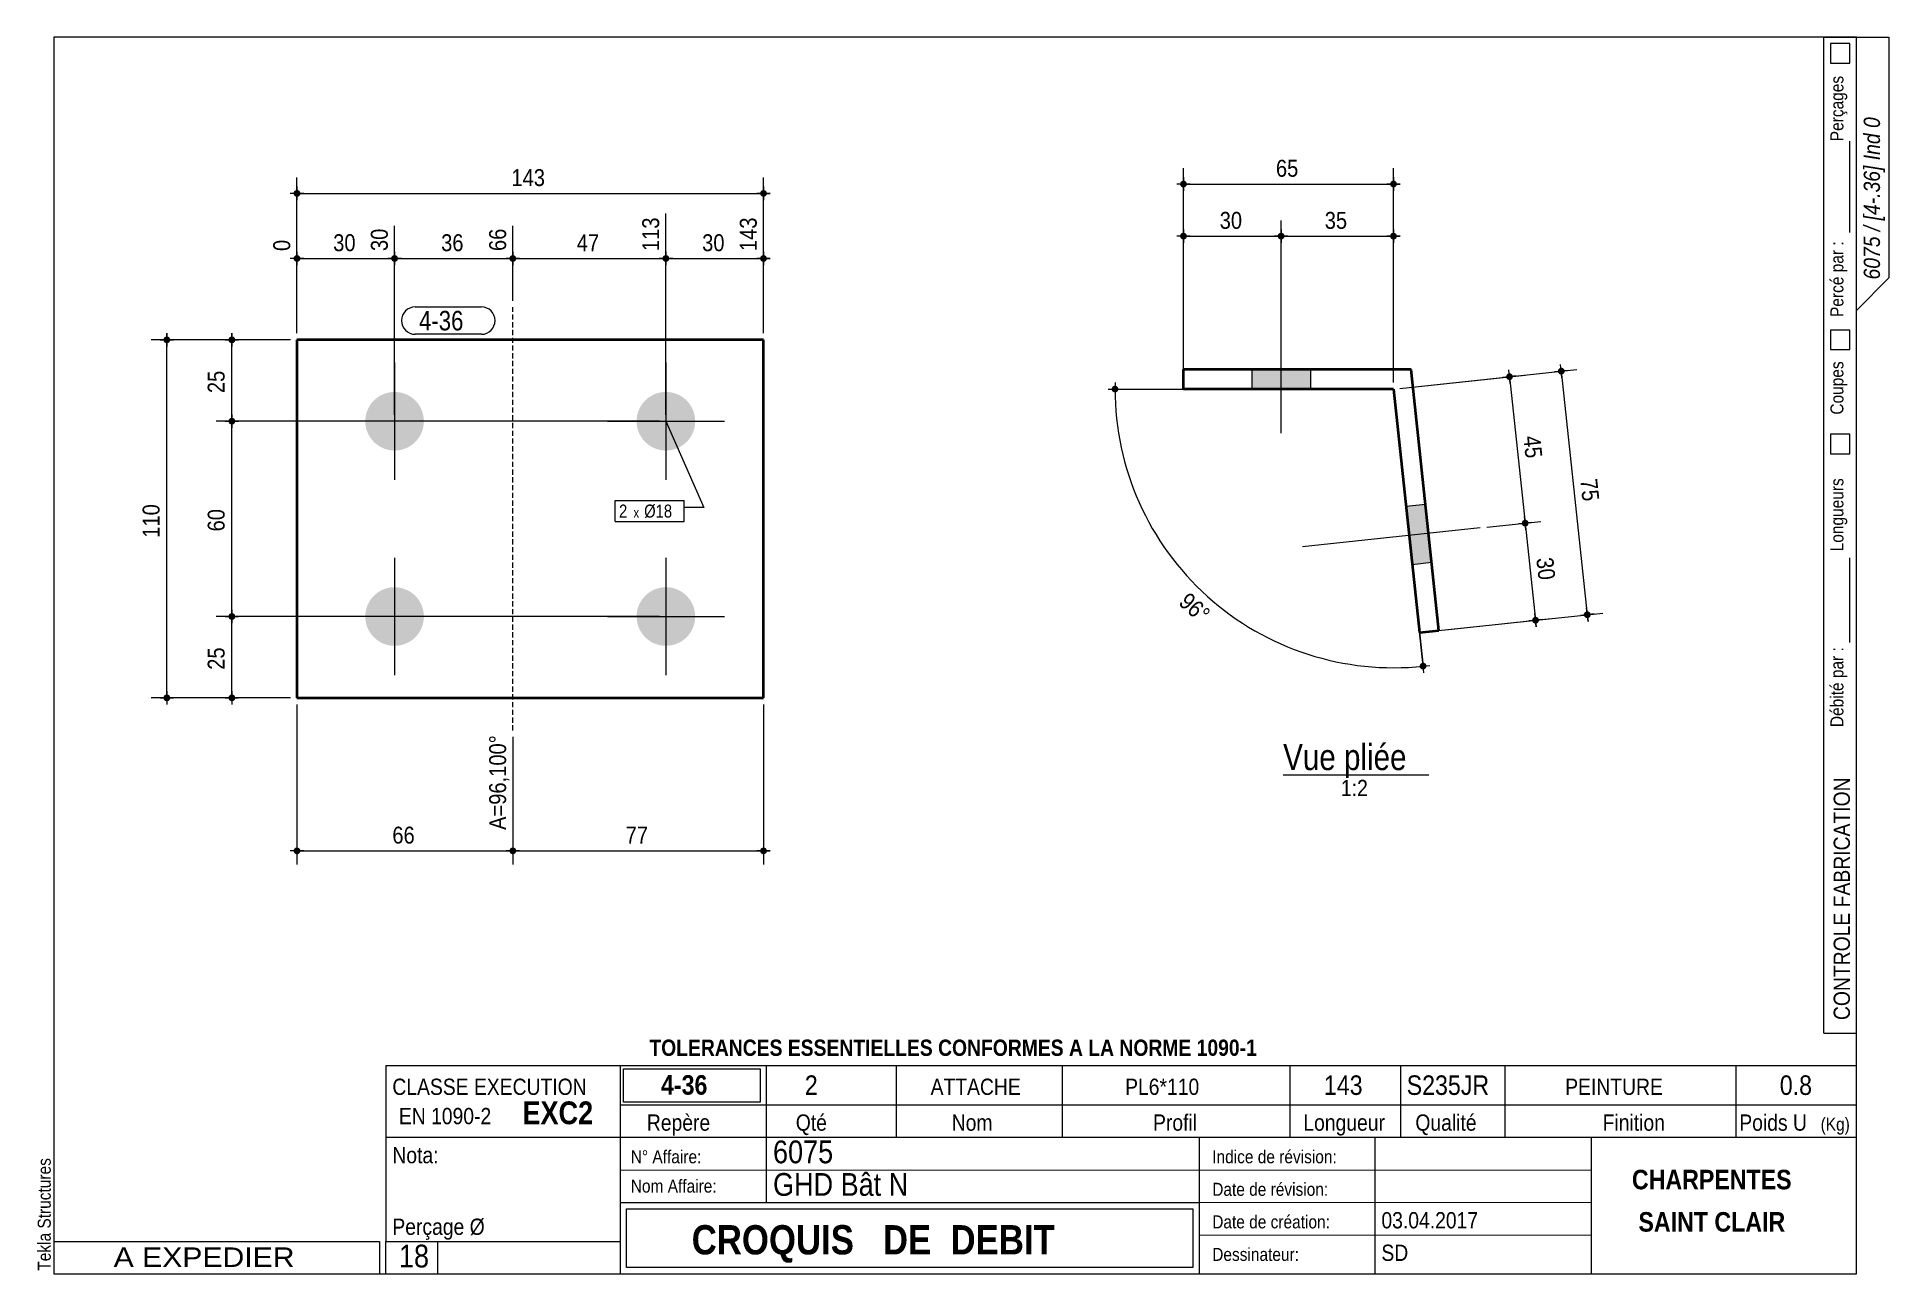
# Model space of a CAD drawing. Header units: millimetres. Extents: x 2 to 287, y 5 to 195.
import ezdxf

# ---------------------------------------------------------------- set-up
doc = ezdxf.new("R2010")
doc.units = ezdxf.units.MM
doc.linetypes.add('CACHE2', pattern=[1.190625, 0.79375, -0.396875])
for name, color, linetype, lineweight in [('Autre type objet', 1, 'Continuous', 0), ('Boulon', 7, 'Continuous', 0), ('Cache', 7, 'Continuous', 0), ('Cotation', 7, 'Continuous', 0), ('Désignation boulon', 3, 'Continuous', 0), ('Feuille dessin', 5, 'Continuous', 0), ('Piece', 2, 'Continuous', 0), ('Repère pièce', 3, 'Continuous', 0)]:
    doc.layers.add(name, color=color, linetype=linetype, lineweight=lineweight)
doc.styles.add('ARIAL', font='ARIAL.TTF')
doc.styles.add('ARIAL_BOLD', font='ARIALBD.TTF')
doc.styles.add('ARIAL_ITALIC', font='ARIALI.TTF')
doc.styles.add('ARIAL_NARROW', font='ARIAL.TTF')
doc.styles.add('COMIC_SANS_MS', font='COMIC.TTF')

# ---------------------------------------------------------------- blocks, each defined once
blk = doc.blocks.new('*A1')
at = {"layer": 'Boulon'}
for points in [[(98.98, 131.49), (98.93, 131.49), (98.87, 131.49), (98.82, 131.49), (98.76, 131.5), (98.71, 131.5), (98.65, 131.5), (98.6, 131.51), (98.54, 131.51), (98.49, 131.52), (98.43, 131.53), (98.38, 131.54), (98.32, 131.54), (98.27, 131.55), (98.21, 131.56), (98.16, 131.57), (98.11, 131.58), (98.05, 131.6), (98, 131.61), (97.94, 131.62), (97.89, 131.64), (97.84, 131.65), (97.78, 131.67), (97.73, 131.68), (97.68, 131.7), (97.63, 131.71), (97.57, 131.73), (97.52, 131.75), (97.47, 131.77), (97.42, 131.79), (97.37, 131.81), (97.32, 131.83), (97.26, 131.85), (97.21, 131.87), (97.16, 131.9), (97.11, 131.92), (97.06, 131.94), (97.01, 131.97), (96.97, 131.99), (96.92, 132.02), (96.87, 132.05), (96.82, 132.07), (96.77, 132.1), (96.72, 132.13), (96.68, 132.16), (96.63, 132.19), (96.58, 132.22), (96.54, 132.25), (96.49, 132.28), (96.45, 132.31), (96.4, 132.34), (96.36, 132.37), (96.31, 132.41), (96.27, 132.44), (96.23, 132.47), (96.18, 132.51), (96.14, 132.54), (96.1, 132.58), (96.06, 132.62), (96.02, 132.65), (95.97, 132.69), (95.93, 132.73), (95.89, 132.77), (95.86, 132.81), (95.82, 132.84), (95.78, 132.88), (95.74, 132.92), (95.7, 132.97), (95.67, 133.01), (95.63, 133.05), (95.59, 133.09), (95.56, 133.13), (95.52, 133.18), (95.49, 133.22), (95.46, 133.26), (95.42, 133.31), (95.39, 133.35), (95.36, 133.4), (95.33, 133.44), (95.3, 133.49), (95.27, 133.53), (95.24, 133.58), (95.21, 133.63), (95.18, 133.67), (95.15, 133.72), (95.12, 133.77), (95.1, 133.82), (95.07, 133.87), (95.04, 133.91), (95.02, 133.96), (94.99, 134.01), (94.97, 134.06), (94.95, 134.11), (94.92, 134.16), (94.9, 134.21), (94.88, 134.27), (94.86, 134.32), (94.84, 134.37), (94.82, 134.42), (94.8, 134.47), (94.78, 134.52), (94.76, 134.58), (94.75, 134.63), (94.73, 134.68), (94.72, 134.73), (94.7, 134.79), (94.69, 134.84), (94.67, 134.89), (94.66, 134.95), (94.65, 135), (94.64, 135.06), (94.62, 135.11), (94.61, 135.16), (94.6, 135.22), (94.59, 135.27), (94.59, 135.33), (94.58, 135.38), (94.57, 135.44), (94.56, 135.49), (94.56, 135.55), (94.55, 135.6), (94.55, 135.66), (94.55, 135.71), (94.54, 135.77), (94.54, 135.82), (94.54, 135.88), (94.54, 135.93), (94.54, 135.99), (94.54, 136.04), (94.54, 136.1), (94.54, 136.15), (94.54, 136.21), (94.55, 136.26), (94.55, 136.32), (94.55, 136.37), (94.56, 136.43), (94.56, 136.48), (94.57, 136.54), (94.58, 136.59), (94.59, 136.65), (94.59, 136.7), (94.6, 136.76), (94.61, 136.81), (94.62, 136.87), (94.64, 136.92), (94.65, 136.97), (94.66, 137.03), (94.67, 137.08), (94.69, 137.13), (94.7, 137.19), (94.72, 137.24), (94.73, 137.29), (94.75, 137.35), (94.76, 137.4), (94.78, 137.45), (94.8, 137.5), (94.82, 137.56), (94.84, 137.61), (94.86, 137.66), (94.88, 137.71), (94.9, 137.76), (94.92, 137.81), (94.95, 137.86), (94.97, 137.91), (94.99, 137.96), (95.02, 138.01), (95.04, 138.06), (95.07, 138.11), (95.1, 138.16), (95.12, 138.21), (95.15, 138.25), (95.18, 138.3), (95.21, 138.35), (95.24, 138.39), (95.27, 138.44), (95.3, 138.49), (95.33, 138.53), (95.36, 138.58), (95.39, 138.62), (95.42, 138.67), (95.46, 138.71), (95.49, 138.76), (95.52, 138.8), (95.56, 138.84), (95.59, 138.88), (95.63, 138.93), (95.67, 138.97), (95.7, 139.01), (95.74, 139.05), (95.78, 139.09), (95.82, 139.13), (95.86, 139.17), (95.89, 139.21), (95.93, 139.25), (95.97, 139.28), (96.02, 139.32), (96.06, 139.36), (96.1, 139.39), (96.14, 139.43), (96.18, 139.47), (96.23, 139.5), (96.27, 139.53), (96.31, 139.57), (96.36, 139.6), (96.4, 139.63), (96.45, 139.67), (96.49, 139.7), (96.54, 139.73), (96.58, 139.76), (96.63, 139.79), (96.68, 139.82), (96.72, 139.85), (96.77, 139.88), (96.82, 139.9), (96.87, 139.93), (96.92, 139.96), (96.97, 139.98), (97.01, 140.01), (97.06, 140.03), (97.11, 140.06), (97.16, 140.08), (97.21, 140.1), (97.26, 140.12), (97.32, 140.14), (97.37, 140.17), (97.42, 140.19), (97.47, 140.21), (97.52, 140.22), (97.57, 140.24), (97.63, 140.26), (97.68, 140.28), (97.73, 140.29), (97.78, 140.31), (97.84, 140.32), (97.89, 140.34), (97.94, 140.35), (98, 140.37), (98.05, 140.38), (98.11, 140.39), (98.16, 140.4), (98.21, 140.41), (98.27, 140.42), (98.32, 140.43), (98.38, 140.44), (98.43, 140.45), (98.49, 140.45), (98.54, 140.46), (98.6, 140.47), (98.65, 140.47), (98.71, 140.48), (98.76, 140.48), (98.82, 140.48), (98.87, 140.48), (98.93, 140.49), (98.98, 140.49), (99.04, 140.49), (99.09, 140.49), (99.15, 140.49), (99.2, 140.48), (99.26, 140.48), (99.31, 140.48), (99.37, 140.48), (99.42, 140.47), (99.48, 140.47), (99.53, 140.46), (99.59, 140.45), (99.64, 140.45), (99.7, 140.44), (99.75, 140.43), (99.81, 140.42), (99.86, 140.41), (99.92, 140.4), (99.97, 140.39), (100.02, 140.38), (100.08, 140.37), (100.13, 140.35), (100.18, 140.34), (100.24, 140.32), (100.29, 140.31), (100.34, 140.29), (100.4, 140.28), (100.45, 140.26), (100.5, 140.24), (100.55, 140.22), (100.61, 140.21), (100.66, 140.19), (100.71, 140.17), (100.76, 140.14), (100.81, 140.12), (100.86, 140.1), (100.91, 140.08), (100.96, 140.06), (101.01, 140.03), (101.06, 140.01), (101.11, 139.98), (101.16, 139.96), (101.21, 139.93), (101.26, 139.9), (101.3, 139.88), (101.35, 139.85), (101.4, 139.82), (101.44, 139.79), (101.49, 139.76), (101.54, 139.73), (101.58, 139.7), (101.63, 139.67), (101.67, 139.63), (101.72, 139.6), (101.76, 139.57), (101.81, 139.53), (101.85, 139.5), (101.89, 139.47), (101.93, 139.43), (101.98, 139.39), (102.02, 139.36), (102.06, 139.32), (102.1, 139.28), (102.14, 139.25), (102.18, 139.21), (102.22, 139.17), (102.26, 139.13), (102.3, 139.09), (102.33, 139.05), (102.37, 139.01), (102.41, 138.97), (102.44, 138.93), (102.48, 138.88), (102.52, 138.84), (102.55, 138.8), (102.59, 138.76), (102.62, 138.71), (102.65, 138.67), (102.68, 138.62), (102.72, 138.58), (102.75, 138.53), (102.78, 138.49), (102.81, 138.44), (102.84, 138.39), (102.87, 138.35), (102.9, 138.3), (102.93, 138.25), (102.95, 138.21), (102.98, 138.16), (103.01, 138.11), (103.03, 138.06), (103.06, 138.01), (103.08, 137.96), (103.11, 137.91), (103.13, 137.86), (103.15, 137.81), (103.17, 137.76), (103.19, 137.71), (103.22, 137.66), (103.24, 137.61), (103.26, 137.56), (103.27, 137.5), (103.29, 137.45), (103.31, 137.4), (103.33, 137.35), (103.34, 137.29), (103.36, 137.24), (103.37, 137.19), (103.39, 137.13), (103.4, 137.08), (103.42, 137.03), (103.43, 136.97), (103.44, 136.92), (103.45, 136.87), (103.46, 136.81), (103.47, 136.76), (103.48, 136.7), (103.49, 136.65), (103.5, 136.59), (103.5, 136.54), (103.51, 136.48), (103.52, 136.43), (103.52, 136.37), (103.53, 136.32), (103.53, 136.26), (103.53, 136.21), (103.53, 136.15), (103.54, 136.1), (103.54, 136.04), (103.54, 135.99), (103.54, 135.93), (103.54, 135.88), (103.53, 135.82), (103.53, 135.77), (103.53, 135.71), (103.53, 135.66), (103.52, 135.6), (103.52, 135.55), (103.51, 135.49), (103.5, 135.44), (103.5, 135.38), (103.49, 135.33), (103.48, 135.27), (103.47, 135.22), (103.46, 135.16), (103.45, 135.11), (103.44, 135.06), (103.43, 135), (103.42, 134.95), (103.4, 134.89), (103.39, 134.84), (103.37, 134.79), (103.36, 134.73), (103.34, 134.68), (103.33, 134.63), (103.31, 134.58), (103.29, 134.52), (103.27, 134.47), (103.26, 134.42), (103.24, 134.37), (103.22, 134.32), (103.19, 134.27), (103.17, 134.21), (103.15, 134.16), (103.13, 134.11), (103.11, 134.06), (103.08, 134.01), (103.06, 133.96), (103.03, 133.91), (103.01, 133.87), (102.98, 133.82), (102.95, 133.77), (102.93, 133.72), (102.9, 133.67), (102.87, 133.63), (102.84, 133.58), (102.81, 133.53), (102.78, 133.49), (102.75, 133.44), (102.72, 133.4), (102.68, 133.35), (102.65, 133.31), (102.62, 133.26), (102.59, 133.22), (102.55, 133.18), (102.52, 133.13), (102.48, 133.09), (102.44, 133.05), (102.41, 133.01), (102.37, 132.97), (102.33, 132.92), (102.3, 132.88), (102.26, 132.84), (102.22, 132.81), (102.18, 132.77), (102.14, 132.73), (102.1, 132.69), (102.06, 132.65), (102.02, 132.62), (101.98, 132.58), (101.93, 132.54), (101.89, 132.51), (101.85, 132.47), (101.81, 132.44), (101.76, 132.41), (101.72, 132.37), (101.67, 132.34), (101.63, 132.31), (101.58, 132.28), (101.54, 132.25), (101.49, 132.22), (101.44, 132.19), (101.4, 132.16), (101.35, 132.13), (101.3, 132.1), (101.26, 132.07), (101.21, 132.05), (101.16, 132.02), (101.11, 131.99), (101.06, 131.97), (101.01, 131.94), (100.96, 131.92), (100.91, 131.9), (100.86, 131.87), (100.81, 131.85), (100.76, 131.83), (100.71, 131.81), (100.66, 131.79), (100.61, 131.77), (100.55, 131.75), (100.5, 131.73), (100.45, 131.71), (100.4, 131.7), (100.34, 131.68), (100.29, 131.67), (100.24, 131.65), (100.18, 131.64), (100.13, 131.62), (100.08, 131.61), (100.02, 131.6), (99.97, 131.58), (99.92, 131.57), (99.86, 131.56), (99.81, 131.55), (99.75, 131.54), (99.7, 131.54), (99.64, 131.53), (99.59, 131.52), (99.53, 131.51), (99.48, 131.51), (99.42, 131.5), (99.37, 131.5), (99.31, 131.5), (99.26, 131.49), (99.2, 131.49), (99.15, 131.49), (99.09, 131.49), (99.04, 131.49)], [(98.98, 101.49), (98.93, 101.49), (98.87, 101.49), (98.82, 101.49), (98.76, 101.5), (98.71, 101.5), (98.65, 101.5), (98.6, 101.51), (98.54, 101.51), (98.49, 101.52), (98.43, 101.53), (98.38, 101.54), (98.32, 101.54), (98.27, 101.55), (98.21, 101.56), (98.16, 101.57), (98.11, 101.58), (98.05, 101.6), (98, 101.61), (97.94, 101.62), (97.89, 101.64), (97.84, 101.65), (97.78, 101.67), (97.73, 101.68), (97.68, 101.7), (97.63, 101.71), (97.57, 101.73), (97.52, 101.75), (97.47, 101.77), (97.42, 101.79), (97.37, 101.81), (97.32, 101.83), (97.26, 101.85), (97.21, 101.87), (97.16, 101.9), (97.11, 101.92), (97.06, 101.94), (97.01, 101.97), (96.97, 101.99), (96.92, 102.02), (96.87, 102.05), (96.82, 102.07), (96.77, 102.1), (96.72, 102.13), (96.68, 102.16), (96.63, 102.19), (96.58, 102.22), (96.54, 102.25), (96.49, 102.28), (96.45, 102.31), (96.4, 102.34), (96.36, 102.37), (96.31, 102.41), (96.27, 102.44), (96.23, 102.47), (96.18, 102.51), (96.14, 102.54), (96.1, 102.58), (96.06, 102.62), (96.02, 102.65), (95.97, 102.69), (95.93, 102.73), (95.89, 102.77), (95.86, 102.81), (95.82, 102.84), (95.78, 102.88), (95.74, 102.92), (95.7, 102.97), (95.67, 103.01), (95.63, 103.05), (95.59, 103.09), (95.56, 103.13), (95.52, 103.18), (95.49, 103.22), (95.46, 103.26), (95.42, 103.31), (95.39, 103.35), (95.36, 103.4), (95.33, 103.44), (95.3, 103.49), (95.27, 103.53), (95.24, 103.58), (95.21, 103.63), (95.18, 103.67), (95.15, 103.72), (95.12, 103.77), (95.1, 103.82), (95.07, 103.87), (95.04, 103.91), (95.02, 103.96), (94.99, 104.01), (94.97, 104.06), (94.95, 104.11), (94.92, 104.16), (94.9, 104.21), (94.88, 104.27), (94.86, 104.32), (94.84, 104.37), (94.82, 104.42), (94.8, 104.47), (94.78, 104.52), (94.76, 104.58), (94.75, 104.63), (94.73, 104.68), (94.72, 104.73), (94.7, 104.79), (94.69, 104.84), (94.67, 104.89), (94.66, 104.95), (94.65, 105), (94.64, 105.06), (94.62, 105.11), (94.61, 105.16), (94.6, 105.22), (94.59, 105.27), (94.59, 105.33), (94.58, 105.38), (94.57, 105.44), (94.56, 105.49), (94.56, 105.55), (94.55, 105.6), (94.55, 105.66), (94.55, 105.71), (94.54, 105.77), (94.54, 105.82), (94.54, 105.88), (94.54, 105.93), (94.54, 105.99), (94.54, 106.04), (94.54, 106.1), (94.54, 106.15), (94.54, 106.21), (94.55, 106.26), (94.55, 106.32), (94.55, 106.37), (94.56, 106.43), (94.56, 106.48), (94.57, 106.54), (94.58, 106.59), (94.59, 106.65), (94.59, 106.7), (94.6, 106.76), (94.61, 106.81), (94.62, 106.87), (94.64, 106.92), (94.65, 106.97), (94.66, 107.03), (94.67, 107.08), (94.69, 107.13), (94.7, 107.19), (94.72, 107.24), (94.73, 107.29), (94.75, 107.35), (94.76, 107.4), (94.78, 107.45), (94.8, 107.5), (94.82, 107.56), (94.84, 107.61), (94.86, 107.66), (94.88, 107.71), (94.9, 107.76), (94.92, 107.81), (94.95, 107.86), (94.97, 107.91), (94.99, 107.96), (95.02, 108.01), (95.04, 108.06), (95.07, 108.11), (95.1, 108.16), (95.12, 108.21), (95.15, 108.25), (95.18, 108.3), (95.21, 108.35), (95.24, 108.39), (95.27, 108.44), (95.3, 108.49), (95.33, 108.53), (95.36, 108.58), (95.39, 108.62), (95.42, 108.67), (95.46, 108.71), (95.49, 108.76), (95.52, 108.8), (95.56, 108.84), (95.59, 108.88), (95.63, 108.93), (95.67, 108.97), (95.7, 109.01), (95.74, 109.05), (95.78, 109.09), (95.82, 109.13), (95.86, 109.17), (95.89, 109.21), (95.93, 109.25), (95.97, 109.28), (96.02, 109.32), (96.06, 109.36), (96.1, 109.39), (96.14, 109.43), (96.18, 109.47), (96.23, 109.5), (96.27, 109.53), (96.31, 109.57), (96.36, 109.6), (96.4, 109.63), (96.45, 109.67), (96.49, 109.7), (96.54, 109.73), (96.58, 109.76), (96.63, 109.79), (96.68, 109.82), (96.72, 109.85), (96.77, 109.88), (96.82, 109.9), (96.87, 109.93), (96.92, 109.96), (96.97, 109.98), (97.01, 110.01), (97.06, 110.03), (97.11, 110.06), (97.16, 110.08), (97.21, 110.1), (97.26, 110.12), (97.32, 110.14), (97.37, 110.17), (97.42, 110.19), (97.47, 110.21), (97.52, 110.22), (97.57, 110.24), (97.63, 110.26), (97.68, 110.28), (97.73, 110.29), (97.78, 110.31), (97.84, 110.32), (97.89, 110.34), (97.94, 110.35), (98, 110.37), (98.05, 110.38), (98.11, 110.39), (98.16, 110.4), (98.21, 110.41), (98.27, 110.42), (98.32, 110.43), (98.38, 110.44), (98.43, 110.45), (98.49, 110.45), (98.54, 110.46), (98.6, 110.47), (98.65, 110.47), (98.71, 110.48), (98.76, 110.48), (98.82, 110.48), (98.87, 110.48), (98.93, 110.49), (98.98, 110.49), (99.04, 110.49), (99.09, 110.49), (99.15, 110.49), (99.2, 110.48), (99.26, 110.48), (99.31, 110.48), (99.37, 110.48), (99.42, 110.47), (99.48, 110.47), (99.53, 110.46), (99.59, 110.45), (99.64, 110.45), (99.7, 110.44), (99.75, 110.43), (99.81, 110.42), (99.86, 110.41), (99.92, 110.4), (99.97, 110.39), (100.02, 110.38), (100.08, 110.37), (100.13, 110.35), (100.18, 110.34), (100.24, 110.32), (100.29, 110.31), (100.34, 110.29), (100.4, 110.28), (100.45, 110.26), (100.5, 110.24), (100.55, 110.22), (100.61, 110.21), (100.66, 110.19), (100.71, 110.17), (100.76, 110.14), (100.81, 110.12), (100.86, 110.1), (100.91, 110.08), (100.96, 110.06), (101.01, 110.03), (101.06, 110.01), (101.11, 109.98), (101.16, 109.96), (101.21, 109.93), (101.26, 109.9), (101.3, 109.88), (101.35, 109.85), (101.4, 109.82), (101.44, 109.79), (101.49, 109.76), (101.54, 109.73), (101.58, 109.7), (101.63, 109.67), (101.67, 109.63), (101.72, 109.6), (101.76, 109.57), (101.81, 109.53), (101.85, 109.5), (101.89, 109.47), (101.93, 109.43), (101.98, 109.39), (102.02, 109.36), (102.06, 109.32), (102.1, 109.28), (102.14, 109.25), (102.18, 109.21), (102.22, 109.17), (102.26, 109.13), (102.3, 109.09), (102.33, 109.05), (102.37, 109.01), (102.41, 108.97), (102.44, 108.93), (102.48, 108.88), (102.52, 108.84), (102.55, 108.8), (102.59, 108.76), (102.62, 108.71), (102.65, 108.67), (102.68, 108.62), (102.72, 108.58), (102.75, 108.53), (102.78, 108.49), (102.81, 108.44), (102.84, 108.39), (102.87, 108.35), (102.9, 108.3), (102.93, 108.25), (102.95, 108.21), (102.98, 108.16), (103.01, 108.11), (103.03, 108.06), (103.06, 108.01), (103.08, 107.96), (103.11, 107.91), (103.13, 107.86), (103.15, 107.81), (103.17, 107.76), (103.19, 107.71), (103.22, 107.66), (103.24, 107.61), (103.26, 107.56), (103.27, 107.5), (103.29, 107.45), (103.31, 107.4), (103.33, 107.35), (103.34, 107.29), (103.36, 107.24), (103.37, 107.19), (103.39, 107.13), (103.4, 107.08), (103.42, 107.03), (103.43, 106.97), (103.44, 106.92), (103.45, 106.87), (103.46, 106.81), (103.47, 106.76), (103.48, 106.7), (103.49, 106.65), (103.5, 106.59), (103.5, 106.54), (103.51, 106.48), (103.52, 106.43), (103.52, 106.37), (103.53, 106.32), (103.53, 106.26), (103.53, 106.21), (103.53, 106.15), (103.54, 106.1), (103.54, 106.04), (103.54, 105.99), (103.54, 105.93), (103.54, 105.88), (103.53, 105.82), (103.53, 105.77), (103.53, 105.71), (103.53, 105.66), (103.52, 105.6), (103.52, 105.55), (103.51, 105.49), (103.5, 105.44), (103.5, 105.38), (103.49, 105.33), (103.48, 105.27), (103.47, 105.22), (103.46, 105.16), (103.45, 105.11), (103.44, 105.06), (103.43, 105), (103.42, 104.95), (103.4, 104.89), (103.39, 104.84), (103.37, 104.79), (103.36, 104.73), (103.34, 104.68), (103.33, 104.63), (103.31, 104.58), (103.29, 104.52), (103.27, 104.47), (103.26, 104.42), (103.24, 104.37), (103.22, 104.32), (103.19, 104.27), (103.17, 104.21), (103.15, 104.16), (103.13, 104.11), (103.11, 104.06), (103.08, 104.01), (103.06, 103.96), (103.03, 103.91), (103.01, 103.87), (102.98, 103.82), (102.95, 103.77), (102.93, 103.72), (102.9, 103.67), (102.87, 103.63), (102.84, 103.58), (102.81, 103.53), (102.78, 103.49), (102.75, 103.44), (102.72, 103.4), (102.68, 103.35), (102.65, 103.31), (102.62, 103.26), (102.59, 103.22), (102.55, 103.18), (102.52, 103.13), (102.48, 103.09), (102.44, 103.05), (102.41, 103.01), (102.37, 102.97), (102.33, 102.92), (102.3, 102.88), (102.26, 102.84), (102.22, 102.81), (102.18, 102.77), (102.14, 102.73), (102.1, 102.69), (102.06, 102.65), (102.02, 102.62), (101.98, 102.58), (101.93, 102.54), (101.89, 102.51), (101.85, 102.47), (101.81, 102.44), (101.76, 102.41), (101.72, 102.37), (101.67, 102.34), (101.63, 102.31), (101.58, 102.28), (101.54, 102.25), (101.49, 102.22), (101.44, 102.19), (101.4, 102.16), (101.35, 102.13), (101.3, 102.1), (101.26, 102.07), (101.21, 102.05), (101.16, 102.02), (101.11, 101.99), (101.06, 101.97), (101.01, 101.94), (100.96, 101.92), (100.91, 101.9), (100.86, 101.87), (100.81, 101.85), (100.76, 101.83), (100.71, 101.81), (100.66, 101.79), (100.61, 101.77), (100.55, 101.75), (100.5, 101.73), (100.45, 101.71), (100.4, 101.7), (100.34, 101.68), (100.29, 101.67), (100.24, 101.65), (100.18, 101.64), (100.13, 101.62), (100.08, 101.61), (100.02, 101.6), (99.97, 101.58), (99.92, 101.57), (99.86, 101.56), (99.81, 101.55), (99.75, 101.54), (99.7, 101.54), (99.64, 101.53), (99.59, 101.52), (99.53, 101.51), (99.48, 101.51), (99.42, 101.5), (99.37, 101.5), (99.31, 101.5), (99.26, 101.49), (99.2, 101.49), (99.15, 101.49), (99.09, 101.49), (99.04, 101.49)]]:
    blk.add_hatch(color=256, dxfattribs=at).paths.add_polyline_path(points, flags=17)
at = {"layer": 'Boulon', "linetype": 'Continuous', "lineweight": 0}
for p, q in [((99.04, 144.99), (99.04, 126.99)), ((90.04, 135.99), (108.04, 135.99)), ((99.04, 114.99), (99.04, 96.99)), ((90.04, 105.99), (108.04, 105.99))]:
    blk.add_line(p, q, dxfattribs=at)
blk = doc.blocks.new('*A2')
at = {"layer": 'Boulon'}
for points in [[(57.4, 140.49), (57.45, 140.49), (57.51, 140.48), (57.56, 140.48), (57.62, 140.48), (57.67, 140.48), (57.73, 140.47), (57.78, 140.47), (57.84, 140.46), (57.89, 140.45), (57.95, 140.45), (58, 140.44), (58.06, 140.43), (58.11, 140.42), (58.16, 140.41), (58.22, 140.4), (58.27, 140.39), (58.33, 140.38), (58.38, 140.37), (58.43, 140.35), (58.49, 140.34), (58.54, 140.32), (58.59, 140.31), (58.65, 140.29), (58.7, 140.28), (58.75, 140.26), (58.81, 140.24), (58.86, 140.22), (58.91, 140.21), (58.96, 140.19), (59.01, 140.17), (59.06, 140.14), (59.11, 140.12), (59.16, 140.1), (59.22, 140.08), (59.27, 140.06), (59.31, 140.03), (59.36, 140.01), (59.41, 139.98), (59.46, 139.96), (59.51, 139.93), (59.56, 139.9), (59.61, 139.88), (59.65, 139.85), (59.7, 139.82), (59.75, 139.79), (59.8, 139.76), (59.84, 139.73), (59.89, 139.7), (59.93, 139.67), (59.98, 139.63), (60.02, 139.6), (60.07, 139.57), (60.11, 139.53), (60.15, 139.5), (60.2, 139.47), (60.24, 139.43), (60.28, 139.39), (60.32, 139.36), (60.36, 139.32), (60.4, 139.28), (60.44, 139.25), (60.48, 139.21), (60.52, 139.17), (60.56, 139.13), (60.6, 139.09), (60.64, 139.05), (60.68, 139.01), (60.71, 138.97), (60.75, 138.93), (60.78, 138.88), (60.82, 138.84), (60.85, 138.8), (60.89, 138.76), (60.92, 138.71), (60.96, 138.67), (60.99, 138.62), (61.02, 138.58), (61.05, 138.53), (61.08, 138.49), (61.11, 138.44), (61.14, 138.39), (61.17, 138.35), (61.2, 138.3), (61.23, 138.25), (61.26, 138.21), (61.28, 138.16), (61.31, 138.11), (61.34, 138.06), (61.36, 138.01), (61.39, 137.96), (61.41, 137.91), (61.43, 137.86), (61.46, 137.81), (61.48, 137.76), (61.5, 137.71), (61.52, 137.66), (61.54, 137.61), (61.56, 137.56), (61.58, 137.5), (61.6, 137.45), (61.61, 137.4), (61.63, 137.35), (61.65, 137.29), (61.66, 137.24), (61.68, 137.19), (61.69, 137.13), (61.71, 137.08), (61.72, 137.03), (61.73, 136.97), (61.74, 136.92), (61.75, 136.87), (61.77, 136.81), (61.77, 136.76), (61.78, 136.7), (61.79, 136.65), (61.8, 136.59), (61.81, 136.54), (61.81, 136.48), (61.82, 136.43), (61.82, 136.37), (61.83, 136.32), (61.83, 136.26), (61.84, 136.21), (61.84, 136.15), (61.84, 136.1), (61.84, 136.04), (61.84, 135.99), (61.84, 135.93), (61.84, 135.88), (61.84, 135.82), (61.84, 135.77), (61.83, 135.71), (61.83, 135.66), (61.82, 135.6), (61.82, 135.55), (61.81, 135.49), (61.81, 135.44), (61.8, 135.38), (61.79, 135.33), (61.78, 135.27), (61.77, 135.22), (61.77, 135.16), (61.75, 135.11), (61.74, 135.06), (61.73, 135), (61.72, 134.95), (61.71, 134.89), (61.69, 134.84), (61.68, 134.79), (61.66, 134.73), (61.65, 134.68), (61.63, 134.63), (61.61, 134.58), (61.6, 134.52), (61.58, 134.47), (61.56, 134.42), (61.54, 134.37), (61.52, 134.32), (61.5, 134.27), (61.48, 134.21), (61.46, 134.16), (61.43, 134.11), (61.41, 134.06), (61.39, 134.01), (61.36, 133.96), (61.34, 133.91), (61.31, 133.87), (61.28, 133.82), (61.26, 133.77), (61.23, 133.72), (61.2, 133.67), (61.17, 133.63), (61.14, 133.58), (61.11, 133.53), (61.08, 133.49), (61.05, 133.44), (61.02, 133.4), (60.99, 133.35), (60.96, 133.31), (60.92, 133.26), (60.89, 133.22), (60.85, 133.18), (60.82, 133.13), (60.78, 133.09), (60.75, 133.05), (60.71, 133.01), (60.68, 132.97), (60.64, 132.92), (60.6, 132.88), (60.56, 132.84), (60.52, 132.81), (60.48, 132.77), (60.44, 132.73), (60.4, 132.69), (60.36, 132.65), (60.32, 132.62), (60.28, 132.58), (60.24, 132.54), (60.2, 132.51), (60.15, 132.47), (60.11, 132.44), (60.07, 132.41), (60.02, 132.37), (59.98, 132.34), (59.93, 132.31), (59.89, 132.28), (59.84, 132.25), (59.8, 132.22), (59.75, 132.19), (59.7, 132.16), (59.65, 132.13), (59.61, 132.1), (59.56, 132.07), (59.51, 132.05), (59.46, 132.02), (59.41, 131.99), (59.36, 131.97), (59.31, 131.94), (59.27, 131.92), (59.22, 131.9), (59.16, 131.87), (59.11, 131.85), (59.06, 131.83), (59.01, 131.81), (58.96, 131.79), (58.91, 131.77), (58.86, 131.75), (58.81, 131.73), (58.75, 131.71), (58.7, 131.7), (58.65, 131.68), (58.59, 131.67), (58.54, 131.65), (58.49, 131.64), (58.43, 131.62), (58.38, 131.61), (58.33, 131.6), (58.27, 131.58), (58.22, 131.57), (58.16, 131.56), (58.11, 131.55), (58.06, 131.54), (58, 131.54), (57.95, 131.53), (57.89, 131.52), (57.84, 131.51), (57.78, 131.51), (57.73, 131.5), (57.67, 131.5), (57.62, 131.5), (57.56, 131.49), (57.51, 131.49), (57.45, 131.49), (57.4, 131.49), (57.34, 131.49), (57.29, 131.49), (57.23, 131.49), (57.18, 131.49), (57.12, 131.49), (57.07, 131.5), (57.01, 131.5), (56.96, 131.5), (56.9, 131.51), (56.85, 131.51), (56.79, 131.52), (56.74, 131.53), (56.68, 131.54), (56.63, 131.54), (56.57, 131.55), (56.52, 131.56), (56.46, 131.57), (56.41, 131.58), (56.36, 131.6), (56.3, 131.61), (56.25, 131.62), (56.19, 131.64), (56.14, 131.65), (56.09, 131.67), (56.03, 131.68), (55.98, 131.7), (55.93, 131.71), (55.88, 131.73), (55.83, 131.75), (55.77, 131.77), (55.72, 131.79), (55.67, 131.81), (55.62, 131.83), (55.57, 131.85), (55.52, 131.87), (55.47, 131.9), (55.42, 131.92), (55.37, 131.94), (55.32, 131.97), (55.27, 131.99), (55.22, 132.02), (55.17, 132.05), (55.12, 132.07), (55.08, 132.1), (55.03, 132.13), (54.98, 132.16), (54.93, 132.19), (54.89, 132.22), (54.84, 132.25), (54.8, 132.28), (54.75, 132.31), (54.71, 132.34), (54.66, 132.37), (54.62, 132.41), (54.57, 132.44), (54.53, 132.47), (54.49, 132.51), (54.44, 132.54), (54.4, 132.58), (54.36, 132.62), (54.32, 132.65), (54.28, 132.69), (54.24, 132.73), (54.2, 132.77), (54.16, 132.81), (54.12, 132.84), (54.08, 132.88), (54.04, 132.92), (54.01, 132.97), (53.97, 133.01), (53.93, 133.05), (53.9, 133.09), (53.86, 133.13), (53.83, 133.18), (53.79, 133.22), (53.76, 133.26), (53.73, 133.31), (53.69, 133.35), (53.66, 133.4), (53.63, 133.44), (53.6, 133.49), (53.57, 133.53), (53.54, 133.58), (53.51, 133.63), (53.48, 133.67), (53.45, 133.72), (53.43, 133.77), (53.4, 133.82), (53.37, 133.87), (53.35, 133.91), (53.32, 133.96), (53.3, 134.01), (53.27, 134.06), (53.25, 134.11), (53.23, 134.16), (53.21, 134.21), (53.18, 134.27), (53.16, 134.32), (53.14, 134.37), (53.12, 134.42), (53.1, 134.47), (53.09, 134.52), (53.07, 134.58), (53.05, 134.63), (53.03, 134.68), (53.02, 134.73), (53, 134.79), (52.99, 134.84), (52.98, 134.89), (52.96, 134.95), (52.95, 135), (52.94, 135.06), (52.93, 135.11), (52.92, 135.16), (52.91, 135.22), (52.9, 135.27), (52.89, 135.33), (52.88, 135.38), (52.88, 135.44), (52.87, 135.49), (52.86, 135.55), (52.86, 135.6), (52.85, 135.66), (52.85, 135.71), (52.85, 135.77), (52.84, 135.82), (52.84, 135.88), (52.84, 135.93), (52.84, 135.99), (52.84, 136.04), (52.84, 136.1), (52.84, 136.15), (52.85, 136.21), (52.85, 136.26), (52.85, 136.32), (52.86, 136.37), (52.86, 136.43), (52.87, 136.48), (52.88, 136.54), (52.88, 136.59), (52.89, 136.65), (52.9, 136.7), (52.91, 136.76), (52.92, 136.81), (52.93, 136.87), (52.94, 136.92), (52.95, 136.97), (52.96, 137.03), (52.98, 137.08), (52.99, 137.13), (53, 137.19), (53.02, 137.24), (53.03, 137.29), (53.05, 137.35), (53.07, 137.4), (53.09, 137.45), (53.1, 137.5), (53.12, 137.56), (53.14, 137.61), (53.16, 137.66), (53.18, 137.71), (53.21, 137.76), (53.23, 137.81), (53.25, 137.86), (53.27, 137.91), (53.3, 137.96), (53.32, 138.01), (53.35, 138.06), (53.37, 138.11), (53.4, 138.16), (53.43, 138.21), (53.45, 138.25), (53.48, 138.3), (53.51, 138.35), (53.54, 138.39), (53.57, 138.44), (53.6, 138.49), (53.63, 138.53), (53.66, 138.58), (53.69, 138.62), (53.73, 138.67), (53.76, 138.71), (53.79, 138.76), (53.83, 138.8), (53.86, 138.84), (53.9, 138.88), (53.93, 138.93), (53.97, 138.97), (54.01, 139.01), (54.04, 139.05), (54.08, 139.09), (54.12, 139.13), (54.16, 139.17), (54.2, 139.21), (54.24, 139.25), (54.28, 139.28), (54.32, 139.32), (54.36, 139.36), (54.4, 139.39), (54.44, 139.43), (54.49, 139.47), (54.53, 139.5), (54.57, 139.53), (54.62, 139.57), (54.66, 139.6), (54.71, 139.63), (54.75, 139.67), (54.8, 139.7), (54.84, 139.73), (54.89, 139.76), (54.93, 139.79), (54.98, 139.82), (55.03, 139.85), (55.08, 139.88), (55.12, 139.9), (55.17, 139.93), (55.22, 139.96), (55.27, 139.98), (55.32, 140.01), (55.37, 140.03), (55.42, 140.06), (55.47, 140.08), (55.52, 140.1), (55.57, 140.12), (55.62, 140.14), (55.67, 140.17), (55.72, 140.19), (55.77, 140.21), (55.83, 140.22), (55.88, 140.24), (55.93, 140.26), (55.98, 140.28), (56.03, 140.29), (56.09, 140.31), (56.14, 140.32), (56.19, 140.34), (56.25, 140.35), (56.3, 140.37), (56.36, 140.38), (56.41, 140.39), (56.46, 140.4), (56.52, 140.41), (56.57, 140.42), (56.63, 140.43), (56.68, 140.44), (56.74, 140.45), (56.79, 140.45), (56.85, 140.46), (56.9, 140.47), (56.96, 140.47), (57.01, 140.48), (57.07, 140.48), (57.12, 140.48), (57.18, 140.48), (57.23, 140.49), (57.29, 140.49), (57.34, 140.49)], [(57.4, 110.49), (57.45, 110.49), (57.51, 110.48), (57.56, 110.48), (57.62, 110.48), (57.67, 110.48), (57.73, 110.47), (57.78, 110.47), (57.84, 110.46), (57.89, 110.45), (57.95, 110.45), (58, 110.44), (58.06, 110.43), (58.11, 110.42), (58.16, 110.41), (58.22, 110.4), (58.27, 110.39), (58.33, 110.38), (58.38, 110.37), (58.43, 110.35), (58.49, 110.34), (58.54, 110.32), (58.59, 110.31), (58.65, 110.29), (58.7, 110.28), (58.75, 110.26), (58.81, 110.24), (58.86, 110.22), (58.91, 110.21), (58.96, 110.19), (59.01, 110.17), (59.06, 110.14), (59.11, 110.12), (59.16, 110.1), (59.22, 110.08), (59.27, 110.06), (59.31, 110.03), (59.36, 110.01), (59.41, 109.98), (59.46, 109.96), (59.51, 109.93), (59.56, 109.9), (59.61, 109.88), (59.65, 109.85), (59.7, 109.82), (59.75, 109.79), (59.8, 109.76), (59.84, 109.73), (59.89, 109.7), (59.93, 109.67), (59.98, 109.63), (60.02, 109.6), (60.07, 109.57), (60.11, 109.53), (60.15, 109.5), (60.2, 109.47), (60.24, 109.43), (60.28, 109.39), (60.32, 109.36), (60.36, 109.32), (60.4, 109.28), (60.44, 109.25), (60.48, 109.21), (60.52, 109.17), (60.56, 109.13), (60.6, 109.09), (60.64, 109.05), (60.68, 109.01), (60.71, 108.97), (60.75, 108.93), (60.78, 108.88), (60.82, 108.84), (60.85, 108.8), (60.89, 108.76), (60.92, 108.71), (60.96, 108.67), (60.99, 108.62), (61.02, 108.58), (61.05, 108.53), (61.08, 108.49), (61.11, 108.44), (61.14, 108.39), (61.17, 108.35), (61.2, 108.3), (61.23, 108.25), (61.26, 108.21), (61.28, 108.16), (61.31, 108.11), (61.34, 108.06), (61.36, 108.01), (61.39, 107.96), (61.41, 107.91), (61.43, 107.86), (61.46, 107.81), (61.48, 107.76), (61.5, 107.71), (61.52, 107.66), (61.54, 107.61), (61.56, 107.56), (61.58, 107.5), (61.6, 107.45), (61.61, 107.4), (61.63, 107.35), (61.65, 107.29), (61.66, 107.24), (61.68, 107.19), (61.69, 107.13), (61.71, 107.08), (61.72, 107.03), (61.73, 106.97), (61.74, 106.92), (61.75, 106.87), (61.77, 106.81), (61.77, 106.76), (61.78, 106.7), (61.79, 106.65), (61.8, 106.59), (61.81, 106.54), (61.81, 106.48), (61.82, 106.43), (61.82, 106.37), (61.83, 106.32), (61.83, 106.26), (61.84, 106.21), (61.84, 106.15), (61.84, 106.1), (61.84, 106.04), (61.84, 105.99), (61.84, 105.93), (61.84, 105.88), (61.84, 105.82), (61.84, 105.77), (61.83, 105.71), (61.83, 105.66), (61.82, 105.6), (61.82, 105.55), (61.81, 105.49), (61.81, 105.44), (61.8, 105.38), (61.79, 105.33), (61.78, 105.27), (61.77, 105.22), (61.77, 105.16), (61.75, 105.11), (61.74, 105.06), (61.73, 105), (61.72, 104.95), (61.71, 104.89), (61.69, 104.84), (61.68, 104.79), (61.66, 104.73), (61.65, 104.68), (61.63, 104.63), (61.61, 104.58), (61.6, 104.52), (61.58, 104.47), (61.56, 104.42), (61.54, 104.37), (61.52, 104.32), (61.5, 104.27), (61.48, 104.21), (61.46, 104.16), (61.43, 104.11), (61.41, 104.06), (61.39, 104.01), (61.36, 103.96), (61.34, 103.91), (61.31, 103.87), (61.28, 103.82), (61.26, 103.77), (61.23, 103.72), (61.2, 103.67), (61.17, 103.63), (61.14, 103.58), (61.11, 103.53), (61.08, 103.49), (61.05, 103.44), (61.02, 103.4), (60.99, 103.35), (60.96, 103.31), (60.92, 103.26), (60.89, 103.22), (60.85, 103.18), (60.82, 103.13), (60.78, 103.09), (60.75, 103.05), (60.71, 103.01), (60.68, 102.97), (60.64, 102.92), (60.6, 102.88), (60.56, 102.84), (60.52, 102.81), (60.48, 102.77), (60.44, 102.73), (60.4, 102.69), (60.36, 102.65), (60.32, 102.62), (60.28, 102.58), (60.24, 102.54), (60.2, 102.51), (60.15, 102.47), (60.11, 102.44), (60.07, 102.41), (60.02, 102.37), (59.98, 102.34), (59.93, 102.31), (59.89, 102.28), (59.84, 102.25), (59.8, 102.22), (59.75, 102.19), (59.7, 102.16), (59.65, 102.13), (59.61, 102.1), (59.56, 102.07), (59.51, 102.05), (59.46, 102.02), (59.41, 101.99), (59.36, 101.97), (59.31, 101.94), (59.27, 101.92), (59.22, 101.9), (59.16, 101.87), (59.11, 101.85), (59.06, 101.83), (59.01, 101.81), (58.96, 101.79), (58.91, 101.77), (58.86, 101.75), (58.81, 101.73), (58.75, 101.71), (58.7, 101.7), (58.65, 101.68), (58.59, 101.67), (58.54, 101.65), (58.49, 101.64), (58.43, 101.62), (58.38, 101.61), (58.33, 101.6), (58.27, 101.58), (58.22, 101.57), (58.16, 101.56), (58.11, 101.55), (58.06, 101.54), (58, 101.54), (57.95, 101.53), (57.89, 101.52), (57.84, 101.51), (57.78, 101.51), (57.73, 101.5), (57.67, 101.5), (57.62, 101.5), (57.56, 101.49), (57.51, 101.49), (57.45, 101.49), (57.4, 101.49), (57.34, 101.49), (57.29, 101.49), (57.23, 101.49), (57.18, 101.49), (57.12, 101.49), (57.07, 101.5), (57.01, 101.5), (56.96, 101.5), (56.9, 101.51), (56.85, 101.51), (56.79, 101.52), (56.74, 101.53), (56.68, 101.54), (56.63, 101.54), (56.57, 101.55), (56.52, 101.56), (56.46, 101.57), (56.41, 101.58), (56.36, 101.6), (56.3, 101.61), (56.25, 101.62), (56.19, 101.64), (56.14, 101.65), (56.09, 101.67), (56.03, 101.68), (55.98, 101.7), (55.93, 101.71), (55.88, 101.73), (55.83, 101.75), (55.77, 101.77), (55.72, 101.79), (55.67, 101.81), (55.62, 101.83), (55.57, 101.85), (55.52, 101.87), (55.47, 101.9), (55.42, 101.92), (55.37, 101.94), (55.32, 101.97), (55.27, 101.99), (55.22, 102.02), (55.17, 102.05), (55.12, 102.07), (55.08, 102.1), (55.03, 102.13), (54.98, 102.16), (54.93, 102.19), (54.89, 102.22), (54.84, 102.25), (54.8, 102.28), (54.75, 102.31), (54.71, 102.34), (54.66, 102.37), (54.62, 102.41), (54.57, 102.44), (54.53, 102.47), (54.49, 102.51), (54.44, 102.54), (54.4, 102.58), (54.36, 102.62), (54.32, 102.65), (54.28, 102.69), (54.24, 102.73), (54.2, 102.77), (54.16, 102.81), (54.12, 102.84), (54.08, 102.88), (54.04, 102.92), (54.01, 102.97), (53.97, 103.01), (53.93, 103.05), (53.9, 103.09), (53.86, 103.13), (53.83, 103.18), (53.79, 103.22), (53.76, 103.26), (53.73, 103.31), (53.69, 103.35), (53.66, 103.4), (53.63, 103.44), (53.6, 103.49), (53.57, 103.53), (53.54, 103.58), (53.51, 103.63), (53.48, 103.67), (53.45, 103.72), (53.43, 103.77), (53.4, 103.82), (53.37, 103.87), (53.35, 103.91), (53.32, 103.96), (53.3, 104.01), (53.27, 104.06), (53.25, 104.11), (53.23, 104.16), (53.21, 104.21), (53.18, 104.27), (53.16, 104.32), (53.14, 104.37), (53.12, 104.42), (53.1, 104.47), (53.09, 104.52), (53.07, 104.58), (53.05, 104.63), (53.03, 104.68), (53.02, 104.73), (53, 104.79), (52.99, 104.84), (52.98, 104.89), (52.96, 104.95), (52.95, 105), (52.94, 105.06), (52.93, 105.11), (52.92, 105.16), (52.91, 105.22), (52.9, 105.27), (52.89, 105.33), (52.88, 105.38), (52.88, 105.44), (52.87, 105.49), (52.86, 105.55), (52.86, 105.6), (52.85, 105.66), (52.85, 105.71), (52.85, 105.77), (52.84, 105.82), (52.84, 105.88), (52.84, 105.93), (52.84, 105.99), (52.84, 106.04), (52.84, 106.1), (52.84, 106.15), (52.85, 106.21), (52.85, 106.26), (52.85, 106.32), (52.86, 106.37), (52.86, 106.43), (52.87, 106.48), (52.88, 106.54), (52.88, 106.59), (52.89, 106.65), (52.9, 106.7), (52.91, 106.76), (52.92, 106.81), (52.93, 106.87), (52.94, 106.92), (52.95, 106.97), (52.96, 107.03), (52.98, 107.08), (52.99, 107.13), (53, 107.19), (53.02, 107.24), (53.03, 107.29), (53.05, 107.35), (53.07, 107.4), (53.09, 107.45), (53.1, 107.5), (53.12, 107.56), (53.14, 107.61), (53.16, 107.66), (53.18, 107.71), (53.21, 107.76), (53.23, 107.81), (53.25, 107.86), (53.27, 107.91), (53.3, 107.96), (53.32, 108.01), (53.35, 108.06), (53.37, 108.11), (53.4, 108.16), (53.43, 108.21), (53.45, 108.25), (53.48, 108.3), (53.51, 108.35), (53.54, 108.39), (53.57, 108.44), (53.6, 108.49), (53.63, 108.53), (53.66, 108.58), (53.69, 108.62), (53.73, 108.67), (53.76, 108.71), (53.79, 108.76), (53.83, 108.8), (53.86, 108.84), (53.9, 108.88), (53.93, 108.93), (53.97, 108.97), (54.01, 109.01), (54.04, 109.05), (54.08, 109.09), (54.12, 109.13), (54.16, 109.17), (54.2, 109.21), (54.24, 109.25), (54.28, 109.28), (54.32, 109.32), (54.36, 109.36), (54.4, 109.39), (54.44, 109.43), (54.49, 109.47), (54.53, 109.5), (54.57, 109.53), (54.62, 109.57), (54.66, 109.6), (54.71, 109.63), (54.75, 109.67), (54.8, 109.7), (54.84, 109.73), (54.89, 109.76), (54.93, 109.79), (54.98, 109.82), (55.03, 109.85), (55.08, 109.88), (55.12, 109.9), (55.17, 109.93), (55.22, 109.96), (55.27, 109.98), (55.32, 110.01), (55.37, 110.03), (55.42, 110.06), (55.47, 110.08), (55.52, 110.1), (55.57, 110.12), (55.62, 110.14), (55.67, 110.17), (55.72, 110.19), (55.77, 110.21), (55.83, 110.22), (55.88, 110.24), (55.93, 110.26), (55.98, 110.28), (56.03, 110.29), (56.09, 110.31), (56.14, 110.32), (56.19, 110.34), (56.25, 110.35), (56.3, 110.37), (56.36, 110.38), (56.41, 110.39), (56.46, 110.4), (56.52, 110.41), (56.57, 110.42), (56.63, 110.43), (56.68, 110.44), (56.74, 110.45), (56.79, 110.45), (56.85, 110.46), (56.9, 110.47), (56.96, 110.47), (57.01, 110.48), (57.07, 110.48), (57.12, 110.48), (57.18, 110.48), (57.23, 110.49), (57.29, 110.49), (57.34, 110.49)]]:
    blk.add_hatch(color=256, dxfattribs=at).paths.add_polyline_path(points, flags=17)
at = {"layer": 'Boulon', "linetype": 'Continuous', "lineweight": 0}
for p, q in [((57.34, 144.99), (57.34, 126.99)), ((66.34, 135.99), (48.34, 135.99)), ((57.34, 114.99), (57.34, 96.99)), ((66.34, 105.99), (48.34, 105.99))]:
    blk.add_line(p, q, dxfattribs=at)
blk = doc.blocks.new('*A3')
at = {"layer": 'Cache', "color": 7, "linetype": 'CACHE2', "lineweight": 20}
blk.add_line((75.516001, 88.48739), (75.516001, 153.48739), dxfattribs=at)
at = {"layer": 'Piece', "color": 2, "linetype": 'Continuous', "lineweight": 40}
for p, q in [((114.037454, 148.48739), (42.341216, 148.48739)), ((42.341216, 148.48739), (42.341216, 93.48739)), ((114.037454, 93.48739), (114.037454, 148.48739)), ((42.341216, 93.48739), (114.037454, 93.48739))]:
    blk.add_line(p, q, dxfattribs=at)
blk = doc.blocks.new('*A4')
at = {"layer": 'Boulon'}
blk.add_hatch(color=256, dxfattribs=at).paths.add_polyline_path([(216.72, 114.27), (213.74, 113.95), (212.78, 122.9), (215.76, 123.22)], flags=17)
blk.add_hatch(color=256, dxfattribs=at).paths.add_polyline_path([(216.72, 114.27), (213.74, 113.95), (212.78, 122.9), (215.76, 123.22)], flags=17)
at = {"layer": 'Boulon', "linetype": 'Continuous', "lineweight": 0}
for p, q in [((215.76, 123.22), (212.78, 122.9)), ((215.76, 123.22), (212.78, 122.9)), ((224.2, 119.59), (196.85, 116.67)), ((224.2, 119.59), (196.85, 116.67)), ((216.72, 114.27), (213.74, 113.95)), ((216.72, 114.27), (213.74, 113.95))]:
    blk.add_line(p, q, dxfattribs=at)
blk = doc.blocks.new('*A5')
at = {"layer": 'Boulon'}
blk.add_hatch(color=256, dxfattribs=at).paths.add_polyline_path([(189.08, 140.92), (189.08, 143.92), (198.08, 143.92), (198.08, 140.92)], flags=17)
blk.add_hatch(color=256, dxfattribs=at).paths.add_polyline_path([(189.08, 140.92), (189.08, 143.92), (198.08, 143.92), (198.08, 140.92)], flags=17)
at = {"layer": 'Boulon', "linetype": 'Continuous', "lineweight": 0}
for p, q in [((193.58, 134.15), (193.58, 159.15)), ((193.58, 134.15), (193.58, 159.15)), ((189.08, 143.92), (189.08, 140.92)), ((189.08, 143.92), (189.08, 140.92)), ((198.08, 143.92), (198.08, 140.92)), ((198.08, 143.92), (198.08, 140.92))]:
    blk.add_line(p, q, dxfattribs=at)
blk = doc.blocks.new('*A6')
at = {"layer": 'Piece', "color": 2, "linetype": 'Continuous', "lineweight": 40}
for p, q in [((213.551989, 143.920644), (178.57866, 143.920644)), ((178.57866, 140.920644), (178.57866, 143.920644)), ((217.836654, 103.828951), (213.551989, 143.920644)), ((210.85552, 140.920644), (178.57866, 140.920644)), ((210.85552, 140.920644), (214.853641, 103.510152)), ((214.853641, 103.510152), (217.836654, 103.828951))]:
    blk.add_line(p, q, dxfattribs=at)
blk = doc.blocks.new('*A7')
at = {"layer": 'Feuille dessin', "linetype": 'Continuous', "lineweight": 0}
for p, q in [((282, 195), (5, 195)), ((5, 195), (5, 5)), ((282, 5), (282, 195)), ((5, 5), (282, 5))]:
    blk.add_line(p, q, dxfattribs=at)
at = {"layer": 'Feuille dessin', "style": 'ARIAL', "width": 0.85}
blk.add_text('Tekla Structures', height=2, rotation=90, dxfattribs=at).set_placement((4.5, 5.5))
blk = doc.blocks.new('*A8')
at = {"layer": 'Autre type objet', "linetype": 'Continuous', "lineweight": 0}
for p, q in [((56, 37), (92, 37)), ((56, 37), (56, 10)), ((92, 37), (92, 10)), ((56, 26), (92, 26)), ((56, 10), (92, 10)), ((56, 5), (56, 10)), ((64, 5), (64, 10)), ((56, 5), (64, 5))]:
    blk.add_line(p, q, dxfattribs=at)
at = {"layer": 'Autre type objet', "width": 0.85}
for s, height, style, p in [('CLASSE EXECUTION', 2.5, 'ARIAL', (57, 32.5)), ('EXC2', 3.5, 'ARIAL_BOLD', (77, 28)), ('EN 1090-2', 2.5, 'ARIAL', (58, 28)), ('Nota:', 2.5, 'ARIAL', (57, 22)), ('Perçage Ø', 2.5, 'ARIAL', (57, 11)), ('18', 3.5, 'ARIAL_NARROW', (58.014234, 6))]:
    blk.add_text(s, height=height, dxfattribs=dict(at, style=style)).set_placement(p)
blk = doc.blocks.new('*A9')
at = {"layer": 'Autre type objet', "linetype": 'Continuous', "lineweight": 0}
for p, q in [((277, 42), (277, 195)), ((277, 195), (287, 195)), ((278, 194), (278, 191)), ((281, 194), (278, 194)), ((281, 191), (281, 194)), ((282, 42), (282, 195)), ((287, 195), (287, 158)), ((278, 191), (281, 191)), ((281, 165), (281, 179)), ((287, 158), (282, 153)), ((278, 150), (278, 147)), ((281, 150), (278, 150)), ((281, 147), (281, 150)), ((278, 147), (281, 147)), ((278, 134), (278, 131)), ((281, 134), (278, 134)), ((281, 131), (281, 134)), ((278, 131), (281, 131)), ((281, 102), (281, 115)), ((277, 42), (282, 42))]:
    blk.add_line(p, q, dxfattribs=at)
at = {"layer": 'Autre type objet', "width": 0.85}
for s, height, style, p in [('Perçages', 2, 'ARIAL', (280, 179)), ('6075 / [4-.36] Ind 0', 2.5, 'ARIAL_ITALIC', (285.619109, 157.760245)), ('Percé par :', 2, 'ARIAL', (280, 152)), ('Coupes', 2, 'ARIAL', (280, 137)), ('Longueurs', 2, 'ARIAL', (280, 116)), ('Débité par :', 2, 'ARIAL', (280, 89)), ('CONTROLE FABRICATION', 2.5, 'ARIAL', (281, 44))]:
    blk.add_text(s, height=height, rotation=90, dxfattribs=dict(at, style=style)).set_placement(p)
blk = doc.blocks.new('*A10')
at = {"layer": 'Autre type objet', "linetype": 'Continuous', "lineweight": 0}
for p, q in [((92, 37), (282, 37)), ((92, 37), (92, 31)), ((114.5, 31), (114.5, 37)), ((134.5, 31), (134.5, 37)), ((160, 31), (160, 37)), ((195, 31), (195, 37)), ((212, 31), (212, 37)), ((228, 31), (228, 37)), ((263.5, 31), (263.5, 37)), ((282, 31), (282, 37)), ((92.51953, 36.5), (113.5, 36.5)), ((92.51953, 31.394341), (92.51953, 36.5)), ((113.5, 36.5), (113.5, 31.394341)), ((113.5, 31.394341), (92.51953, 31.394341)), ((92, 31), (282, 31)), ((92, 31), (92, 5)), ((114.5, 16), (114.5, 31)), ((134.5, 26), (134.5, 31)), ((160, 26), (160, 31)), ((195, 26), (195, 31)), ((212, 26), (212, 31)), ((228, 26), (228, 31)), ((263.5, 26), (263.5, 31)), ((282, 5), (282, 31)), ((92, 26), (282, 26)), ((181, 26), (181, 5)), ((208, 26), (208, 5)), ((241.262466, 5), (241.262466, 26)), ((92, 21), (241.327069, 20.935451)), ((92, 16), (181, 16)), ((93, 15), (180, 15)), ((93, 6), (93, 15)), ((180, 15), (180, 6)), ((181, 16), (241.297815, 16.021151)), ((181, 11), (241.217807, 10.969512)), ((180, 6), (93, 6)), ((92, 5), (282, 5))]:
    blk.add_line(p, q, dxfattribs=at)
at = {"layer": 'Autre type objet', "width": 0.85}
for s, height, style, p in [('TOLERANCES ESSENTIELLES CONFORMES A LA NORME 1090-1', 2.5, 'ARIAL_BOLD', (96.5, 38.5)), ('4-36', 3, 'ARIAL_BOLD', (98.285724, 32.540141)), ('2', 3, 'ARIAL', (120.389893, 32.5)), ('ATTACHE', 2.5, 'ARIAL', (139.718018, 32.5)), ('PL6*110', 2.5, 'ARIAL', (169.61084, 32.5)), ('143', 3, 'ARIAL', (200.165771, 32.5)), ('S235JR', 3, 'ARIAL', (212.880127, 32.5)), ('PEINTURE', 2.5, 'ARIAL', (237.24646, 32.5)), ('0.8', 3, 'ARIAL', (270.222412, 32.5)), ('Repère', 2.5, 'ARIAL', (96.112978, 27)), ('Qté', 2.5, 'ARIAL', (119, 27)), ('Nom', 2.5, 'ARIAL', (142.961426, 27)), ('Profil', 2.5, 'ARIAL', (173.903564, 27)), ('Longueur', 2.5, 'ARIAL', (197, 27)), ('Qualité', 2.5, 'ARIAL', (214.218018, 27)), ('Finition', 2.5, 'ARIAL', (243, 27)), ('Poids U', 2.5, 'ARIAL', (264, 27)), ('(Kg)', 2, 'ARIAL', (276.5, 27)), ('N° Affaire:', 2, 'ARIAL', (93.640566, 22)), ('6075', 3.5, 'ARIAL', (115.5, 22)), ('Indice de révision:', 2, 'ARIAL', (183, 22)), ('GHD Bât N', 3.5, 'ARIAL', (115.5, 17)), ('CHARPENTES', 3, 'ARIAL_BOLD', (247.5, 18)), ('Nom Affaire:', 2, 'ARIAL', (93.640566, 17.5)), ('Date de révision:', 2, 'ARIAL', (183, 17)), ('03.04.2017', 2.5, 'ARIAL', (209, 12)), ('SAINT CLAIR', 3, 'ARIAL_BOLD', (248.5, 11.5)), ('CROQUIS   DE  DEBIT', 4.5, 'ARIAL_BOLD', (103, 8)), ('Date de création:', 2, 'ARIAL', (183, 12)), ('Dessinateur:', 2, 'ARIAL', (183, 7)), ('SD', 2.5, 'ARIAL', (209, 7))]:
    blk.add_text(s, height=height, dxfattribs=dict(at, style=style)).set_placement(p)
blk = doc.blocks.new('*A11')
at = {"layer": 'Autre type objet', "linetype": 'Continuous', "lineweight": 0}
for p, q in [((5, 10), (55, 10)), ((5, 10), (5, 5)), ((55, 10), (55, 5)), ((5, 5), (55, 5))]:
    blk.add_line(p, q, dxfattribs=at)
at = {"layer": 'Autre type objet', "style": 'ARIAL', "width": 1.105}
blk.add_text('A EXPEDIER', height=3, dxfattribs=at).set_placement((14.169647, 6.073465))
blk = doc.blocks.new('*A12')
at = {"layer": 'Cotation'}
for points in [[(42.32, 160.47), (42.29, 160.47), (42.26, 160.47), (42.24, 160.48), (42.21, 160.48), (42.19, 160.49), (42.17, 160.5), (42.14, 160.51), (42.12, 160.52), (42.1, 160.53), (42.07, 160.54), (42.05, 160.56), (42.03, 160.57), (42.01, 160.59), (41.99, 160.6), (41.97, 160.62), (41.96, 160.64), (41.94, 160.66), (41.92, 160.68), (41.91, 160.7), (41.9, 160.72), (41.88, 160.74), (41.87, 160.77), (41.86, 160.79), (41.85, 160.81), (41.84, 160.84), (41.84, 160.86), (41.83, 160.89), (41.83, 160.91), (41.82, 160.94), (41.82, 160.96), (41.82, 160.99), (41.82, 161.01), (41.82, 161.04), (41.83, 161.06), (41.83, 161.09), (41.84, 161.11), (41.84, 161.14), (41.85, 161.16), (41.86, 161.19), (41.87, 161.21), (41.88, 161.23), (41.9, 161.25), (41.91, 161.28), (41.92, 161.3), (41.94, 161.32), (41.96, 161.34), (41.97, 161.36), (41.99, 161.37), (42.01, 161.39), (42.03, 161.41), (42.05, 161.42), (42.07, 161.43), (42.1, 161.45), (42.12, 161.46), (42.14, 161.47), (42.17, 161.48), (42.19, 161.48), (42.21, 161.49), (42.24, 161.5), (42.26, 161.5), (42.29, 161.5), (42.32, 161.51), (42.34, 161.51), (42.37, 161.51), (42.39, 161.5), (42.42, 161.5), (42.44, 161.5), (42.47, 161.49), (42.49, 161.48), (42.52, 161.48), (42.54, 161.47), (42.56, 161.46), (42.59, 161.45), (42.61, 161.43), (42.63, 161.42), (42.65, 161.41), (42.67, 161.39), (42.69, 161.37), (42.71, 161.36), (42.73, 161.34), (42.74, 161.32), (42.76, 161.3), (42.77, 161.28), (42.79, 161.25), (42.8, 161.23), (42.81, 161.21), (42.82, 161.19), (42.83, 161.16), (42.84, 161.14), (42.85, 161.11), (42.85, 161.09), (42.86, 161.06), (42.86, 161.04), (42.86, 161.01), (42.86, 160.99), (42.86, 160.96), (42.86, 160.94), (42.86, 160.91), (42.85, 160.89), (42.85, 160.86), (42.84, 160.84), (42.83, 160.81), (42.82, 160.79), (42.81, 160.77), (42.8, 160.74), (42.79, 160.72), (42.77, 160.7), (42.76, 160.68), (42.74, 160.66), (42.73, 160.64), (42.71, 160.62), (42.69, 160.6), (42.67, 160.59), (42.65, 160.57), (42.63, 160.56), (42.61, 160.54), (42.59, 160.53), (42.56, 160.52), (42.54, 160.51), (42.52, 160.5), (42.49, 160.49), (42.47, 160.48), (42.44, 160.48), (42.42, 160.47), (42.39, 160.47), (42.37, 160.47), (42.34, 160.47)], [(57.32, 160.47), (57.29, 160.47), (57.26, 160.47), (57.24, 160.48), (57.21, 160.48), (57.19, 160.49), (57.17, 160.5), (57.14, 160.51), (57.12, 160.52), (57.1, 160.53), (57.07, 160.54), (57.05, 160.56), (57.03, 160.57), (57.01, 160.59), (56.99, 160.6), (56.97, 160.62), (56.96, 160.64), (56.94, 160.66), (56.92, 160.68), (56.91, 160.7), (56.9, 160.72), (56.88, 160.74), (56.87, 160.77), (56.86, 160.79), (56.85, 160.81), (56.84, 160.84), (56.84, 160.86), (56.83, 160.89), (56.83, 160.91), (56.82, 160.94), (56.82, 160.96), (56.82, 160.99), (56.82, 161.01), (56.82, 161.04), (56.83, 161.06), (56.83, 161.09), (56.84, 161.11), (56.84, 161.14), (56.85, 161.16), (56.86, 161.19), (56.87, 161.21), (56.88, 161.23), (56.9, 161.25), (56.91, 161.28), (56.92, 161.3), (56.94, 161.32), (56.96, 161.34), (56.97, 161.36), (56.99, 161.37), (57.01, 161.39), (57.03, 161.41), (57.05, 161.42), (57.07, 161.43), (57.1, 161.45), (57.12, 161.46), (57.14, 161.47), (57.17, 161.48), (57.19, 161.48), (57.21, 161.49), (57.24, 161.5), (57.26, 161.5), (57.29, 161.5), (57.32, 161.51), (57.34, 161.51), (57.37, 161.51), (57.39, 161.5), (57.42, 161.5), (57.44, 161.5), (57.47, 161.49), (57.49, 161.48), (57.52, 161.48), (57.54, 161.47), (57.56, 161.46), (57.59, 161.45), (57.61, 161.43), (57.63, 161.42), (57.65, 161.41), (57.67, 161.39), (57.69, 161.37), (57.71, 161.36), (57.73, 161.34), (57.74, 161.32), (57.76, 161.3), (57.77, 161.28), (57.79, 161.25), (57.8, 161.23), (57.81, 161.21), (57.82, 161.19), (57.83, 161.16), (57.84, 161.14), (57.85, 161.11), (57.85, 161.09), (57.86, 161.06), (57.86, 161.04), (57.86, 161.01), (57.86, 160.99), (57.86, 160.96), (57.86, 160.94), (57.86, 160.91), (57.85, 160.89), (57.85, 160.86), (57.84, 160.84), (57.83, 160.81), (57.82, 160.79), (57.81, 160.77), (57.8, 160.74), (57.79, 160.72), (57.77, 160.7), (57.76, 160.68), (57.74, 160.66), (57.73, 160.64), (57.71, 160.62), (57.69, 160.6), (57.67, 160.59), (57.65, 160.57), (57.63, 160.56), (57.61, 160.54), (57.59, 160.53), (57.56, 160.52), (57.54, 160.51), (57.52, 160.5), (57.49, 160.49), (57.47, 160.48), (57.44, 160.48), (57.42, 160.47), (57.39, 160.47), (57.37, 160.47), (57.34, 160.47)]]:
    blk.add_hatch(color=256, dxfattribs=at).paths.add_polyline_path(points, flags=17)
at = {"layer": 'Cotation', "linetype": 'Continuous', "lineweight": 0}
for p, q in [((57.34, 136.99), (57.34, 165.98)), ((42.34, 149.49), (42.34, 164.06)), ((43.38, 160.99), (41.3, 160.99)), ((42.34, 160.99), (41.3, 160.99)), ((42.34, 162.03), (42.34, 159.95)), ((42.34, 160.99), (57.34, 160.99)), ((58.38, 160.99), (56.3, 160.99)), ((57.34, 162.03), (57.34, 159.95)), ((57.34, 160.99), (58.38, 160.99))]:
    blk.add_line(p, q, dxfattribs=at)
at = {"layer": 'Cotation'}
for p in [(42.34, 160.99), (57.34, 160.99)]:
    blk.add_point(p, dxfattribs=at)
at = {"layer": 'Cotation', "style": 'ARIAL', "width": 0.85}
for s, p in [('30', (56.3, 162.13)), ('0', (41.3, 162.13))]:
    blk.add_text(s, height=2.6, rotation=90.0002, dxfattribs=at).set_placement(p)
blk.add_text('30', height=2.6, dxfattribs=at).set_placement((47.91, 162.11))
blk = doc.blocks.new('*A13')
at = {"layer": 'Cotation'}
for points in [[(57.32, 160.47), (57.29, 160.47), (57.26, 160.47), (57.24, 160.48), (57.21, 160.48), (57.19, 160.49), (57.17, 160.5), (57.14, 160.51), (57.12, 160.52), (57.1, 160.53), (57.07, 160.54), (57.05, 160.56), (57.03, 160.57), (57.01, 160.59), (56.99, 160.6), (56.97, 160.62), (56.96, 160.64), (56.94, 160.66), (56.92, 160.68), (56.91, 160.7), (56.9, 160.72), (56.88, 160.74), (56.87, 160.77), (56.86, 160.79), (56.85, 160.81), (56.84, 160.84), (56.84, 160.86), (56.83, 160.89), (56.83, 160.91), (56.82, 160.94), (56.82, 160.96), (56.82, 160.99), (56.82, 161.01), (56.82, 161.04), (56.83, 161.06), (56.83, 161.09), (56.84, 161.11), (56.84, 161.14), (56.85, 161.16), (56.86, 161.19), (56.87, 161.21), (56.88, 161.23), (56.9, 161.25), (56.91, 161.28), (56.92, 161.3), (56.94, 161.32), (56.96, 161.34), (56.97, 161.36), (56.99, 161.37), (57.01, 161.39), (57.03, 161.41), (57.05, 161.42), (57.07, 161.43), (57.1, 161.45), (57.12, 161.46), (57.14, 161.47), (57.17, 161.48), (57.19, 161.48), (57.21, 161.49), (57.24, 161.5), (57.26, 161.5), (57.29, 161.5), (57.32, 161.51), (57.34, 161.51), (57.37, 161.51), (57.39, 161.5), (57.42, 161.5), (57.44, 161.5), (57.47, 161.49), (57.49, 161.48), (57.52, 161.48), (57.54, 161.47), (57.56, 161.46), (57.59, 161.45), (57.61, 161.43), (57.63, 161.42), (57.65, 161.41), (57.67, 161.39), (57.69, 161.37), (57.71, 161.36), (57.73, 161.34), (57.74, 161.32), (57.76, 161.3), (57.77, 161.28), (57.79, 161.25), (57.8, 161.23), (57.81, 161.21), (57.82, 161.19), (57.83, 161.16), (57.84, 161.14), (57.85, 161.11), (57.85, 161.09), (57.86, 161.06), (57.86, 161.04), (57.86, 161.01), (57.86, 160.99), (57.86, 160.96), (57.86, 160.94), (57.86, 160.91), (57.85, 160.89), (57.85, 160.86), (57.84, 160.84), (57.83, 160.81), (57.82, 160.79), (57.81, 160.77), (57.8, 160.74), (57.79, 160.72), (57.77, 160.7), (57.76, 160.68), (57.74, 160.66), (57.73, 160.64), (57.71, 160.62), (57.69, 160.6), (57.67, 160.59), (57.65, 160.57), (57.63, 160.56), (57.61, 160.54), (57.59, 160.53), (57.56, 160.52), (57.54, 160.51), (57.52, 160.5), (57.49, 160.49), (57.47, 160.48), (57.44, 160.48), (57.42, 160.47), (57.39, 160.47), (57.37, 160.47), (57.34, 160.47)], [(75.49, 160.47), (75.47, 160.47), (75.44, 160.47), (75.41, 160.48), (75.39, 160.48), (75.37, 160.49), (75.34, 160.5), (75.32, 160.51), (75.29, 160.52), (75.27, 160.53), (75.25, 160.54), (75.23, 160.56), (75.21, 160.57), (75.19, 160.59), (75.17, 160.6), (75.15, 160.62), (75.13, 160.64), (75.11, 160.66), (75.1, 160.68), (75.08, 160.7), (75.07, 160.72), (75.06, 160.74), (75.05, 160.77), (75.04, 160.79), (75.03, 160.81), (75.02, 160.84), (75.01, 160.86), (75.01, 160.89), (75, 160.91), (75, 160.94), (75, 160.96), (75, 160.99), (75, 161.01), (75, 161.04), (75, 161.06), (75.01, 161.09), (75.01, 161.11), (75.02, 161.14), (75.03, 161.16), (75.04, 161.19), (75.05, 161.21), (75.06, 161.23), (75.07, 161.25), (75.08, 161.28), (75.1, 161.3), (75.11, 161.32), (75.13, 161.34), (75.15, 161.36), (75.17, 161.37), (75.19, 161.39), (75.21, 161.41), (75.23, 161.42), (75.25, 161.43), (75.27, 161.45), (75.29, 161.46), (75.32, 161.47), (75.34, 161.48), (75.37, 161.48), (75.39, 161.49), (75.41, 161.5), (75.44, 161.5), (75.47, 161.5), (75.49, 161.51), (75.52, 161.51), (75.54, 161.51), (75.57, 161.5), (75.59, 161.5), (75.62, 161.5), (75.64, 161.49), (75.67, 161.48), (75.69, 161.48), (75.71, 161.47), (75.74, 161.46), (75.76, 161.45), (75.78, 161.43), (75.8, 161.42), (75.83, 161.41), (75.85, 161.39), (75.87, 161.37), (75.88, 161.36), (75.9, 161.34), (75.92, 161.32), (75.93, 161.3), (75.95, 161.28), (75.96, 161.25), (75.97, 161.23), (75.99, 161.21), (76, 161.19), (76.01, 161.16), (76.01, 161.14), (76.02, 161.11), (76.03, 161.09), (76.03, 161.06), (76.03, 161.04), (76.04, 161.01), (76.04, 160.99), (76.04, 160.96), (76.03, 160.94), (76.03, 160.91), (76.03, 160.89), (76.02, 160.86), (76.01, 160.84), (76.01, 160.81), (76, 160.79), (75.99, 160.77), (75.97, 160.74), (75.96, 160.72), (75.95, 160.7), (75.93, 160.68), (75.92, 160.66), (75.9, 160.64), (75.88, 160.62), (75.87, 160.6), (75.85, 160.59), (75.83, 160.57), (75.8, 160.56), (75.78, 160.54), (75.76, 160.53), (75.74, 160.52), (75.71, 160.51), (75.69, 160.5), (75.67, 160.49), (75.64, 160.48), (75.62, 160.48), (75.59, 160.47), (75.57, 160.47), (75.54, 160.47), (75.52, 160.47)]]:
    blk.add_hatch(color=256, dxfattribs=at).paths.add_polyline_path(points, flags=17)
at = {"layer": 'Cotation', "linetype": 'Continuous', "lineweight": 0}
for p, q in [((57.34, 136.99), (57.34, 165.98)), ((75.52, 154.49), (75.52, 165.98)), ((58.38, 160.99), (56.3, 160.99)), ((57.34, 160.99), (56.3, 160.99)), ((57.34, 162.03), (57.34, 159.95)), ((57.34, 160.99), (75.52, 160.99)), ((76.56, 160.99), (74.48, 160.99)), ((75.52, 162.03), (75.52, 159.95)), ((75.52, 160.99), (76.56, 160.99))]:
    blk.add_line(p, q, dxfattribs=at)
at = {"layer": 'Cotation'}
for p in [(57.34, 160.99), (75.52, 160.99)]:
    blk.add_point(p, dxfattribs=at)
at = {"layer": 'Cotation', "style": 'ARIAL', "width": 0.85}
blk.add_text('66', height=2.6, rotation=90.0002, dxfattribs=at).set_placement((74.48, 162.13))
blk.add_text('36', height=2.6, dxfattribs=at).set_placement((64.5, 162.11))
blk = doc.blocks.new('*A14')
at = {"layer": 'Cotation'}
for points in [[(75.49, 160.47), (75.47, 160.47), (75.44, 160.47), (75.41, 160.48), (75.39, 160.48), (75.37, 160.49), (75.34, 160.5), (75.32, 160.51), (75.29, 160.52), (75.27, 160.53), (75.25, 160.54), (75.23, 160.56), (75.21, 160.57), (75.19, 160.59), (75.17, 160.6), (75.15, 160.62), (75.13, 160.64), (75.11, 160.66), (75.1, 160.68), (75.08, 160.7), (75.07, 160.72), (75.06, 160.74), (75.05, 160.77), (75.04, 160.79), (75.03, 160.81), (75.02, 160.84), (75.01, 160.86), (75.01, 160.89), (75, 160.91), (75, 160.94), (75, 160.96), (75, 160.99), (75, 161.01), (75, 161.04), (75, 161.06), (75.01, 161.09), (75.01, 161.11), (75.02, 161.14), (75.03, 161.16), (75.04, 161.19), (75.05, 161.21), (75.06, 161.23), (75.07, 161.25), (75.08, 161.28), (75.1, 161.3), (75.11, 161.32), (75.13, 161.34), (75.15, 161.36), (75.17, 161.37), (75.19, 161.39), (75.21, 161.41), (75.23, 161.42), (75.25, 161.43), (75.27, 161.45), (75.29, 161.46), (75.32, 161.47), (75.34, 161.48), (75.37, 161.48), (75.39, 161.49), (75.41, 161.5), (75.44, 161.5), (75.47, 161.5), (75.49, 161.51), (75.52, 161.51), (75.54, 161.51), (75.57, 161.5), (75.59, 161.5), (75.62, 161.5), (75.64, 161.49), (75.67, 161.48), (75.69, 161.48), (75.71, 161.47), (75.74, 161.46), (75.76, 161.45), (75.78, 161.43), (75.8, 161.42), (75.83, 161.41), (75.85, 161.39), (75.87, 161.37), (75.88, 161.36), (75.9, 161.34), (75.92, 161.32), (75.93, 161.3), (75.95, 161.28), (75.96, 161.25), (75.97, 161.23), (75.99, 161.21), (76, 161.19), (76.01, 161.16), (76.01, 161.14), (76.02, 161.11), (76.03, 161.09), (76.03, 161.06), (76.03, 161.04), (76.04, 161.01), (76.04, 160.99), (76.04, 160.96), (76.03, 160.94), (76.03, 160.91), (76.03, 160.89), (76.02, 160.86), (76.01, 160.84), (76.01, 160.81), (76, 160.79), (75.99, 160.77), (75.97, 160.74), (75.96, 160.72), (75.95, 160.7), (75.93, 160.68), (75.92, 160.66), (75.9, 160.64), (75.88, 160.62), (75.87, 160.6), (75.85, 160.59), (75.83, 160.57), (75.8, 160.56), (75.78, 160.54), (75.76, 160.53), (75.74, 160.52), (75.71, 160.51), (75.69, 160.5), (75.67, 160.49), (75.64, 160.48), (75.62, 160.48), (75.59, 160.47), (75.57, 160.47), (75.54, 160.47), (75.52, 160.47)], [(99.01, 160.47), (98.99, 160.47), (98.96, 160.47), (98.94, 160.48), (98.91, 160.48), (98.89, 160.49), (98.86, 160.5), (98.84, 160.51), (98.82, 160.52), (98.79, 160.53), (98.77, 160.54), (98.75, 160.56), (98.73, 160.57), (98.71, 160.59), (98.69, 160.6), (98.67, 160.62), (98.65, 160.64), (98.64, 160.66), (98.62, 160.68), (98.61, 160.7), (98.59, 160.72), (98.58, 160.74), (98.57, 160.77), (98.56, 160.79), (98.55, 160.81), (98.54, 160.84), (98.53, 160.86), (98.53, 160.89), (98.52, 160.91), (98.52, 160.94), (98.52, 160.96), (98.52, 160.99), (98.52, 161.01), (98.52, 161.04), (98.52, 161.06), (98.53, 161.09), (98.53, 161.11), (98.54, 161.14), (98.55, 161.16), (98.56, 161.19), (98.57, 161.21), (98.58, 161.23), (98.59, 161.25), (98.61, 161.28), (98.62, 161.3), (98.64, 161.32), (98.65, 161.34), (98.67, 161.36), (98.69, 161.37), (98.71, 161.39), (98.73, 161.41), (98.75, 161.42), (98.77, 161.43), (98.79, 161.45), (98.82, 161.46), (98.84, 161.47), (98.86, 161.48), (98.89, 161.48), (98.91, 161.49), (98.94, 161.5), (98.96, 161.5), (98.99, 161.5), (99.01, 161.51), (99.04, 161.51), (99.06, 161.51), (99.09, 161.5), (99.11, 161.5), (99.14, 161.5), (99.16, 161.49), (99.19, 161.48), (99.21, 161.48), (99.24, 161.47), (99.26, 161.46), (99.28, 161.45), (99.3, 161.43), (99.33, 161.42), (99.35, 161.41), (99.37, 161.39), (99.39, 161.37), (99.41, 161.36), (99.42, 161.34), (99.44, 161.32), (99.46, 161.3), (99.47, 161.28), (99.48, 161.25), (99.5, 161.23), (99.51, 161.21), (99.52, 161.19), (99.53, 161.16), (99.54, 161.14), (99.54, 161.11), (99.55, 161.09), (99.55, 161.06), (99.55, 161.04), (99.56, 161.01), (99.56, 160.99), (99.56, 160.96), (99.55, 160.94), (99.55, 160.91), (99.55, 160.89), (99.54, 160.86), (99.54, 160.84), (99.53, 160.81), (99.52, 160.79), (99.51, 160.77), (99.5, 160.74), (99.48, 160.72), (99.47, 160.7), (99.46, 160.68), (99.44, 160.66), (99.42, 160.64), (99.41, 160.62), (99.39, 160.6), (99.37, 160.59), (99.35, 160.57), (99.33, 160.56), (99.3, 160.54), (99.28, 160.53), (99.26, 160.52), (99.24, 160.51), (99.21, 160.5), (99.19, 160.49), (99.16, 160.48), (99.14, 160.48), (99.11, 160.47), (99.09, 160.47), (99.06, 160.47), (99.04, 160.47)]]:
    blk.add_hatch(color=256, dxfattribs=at).paths.add_polyline_path(points, flags=17)
at = {"layer": 'Cotation', "linetype": 'Continuous', "lineweight": 0}
for p, q in [((75.52, 154.49), (75.52, 165.98)), ((99.04, 136.99), (99.04, 167.91)), ((76.56, 160.99), (74.48, 160.99)), ((75.52, 160.99), (74.48, 160.99)), ((75.52, 162.03), (75.52, 159.95)), ((75.52, 160.99), (99.04, 160.99)), ((100.08, 160.99), (98, 160.99)), ((99.04, 162.03), (99.04, 159.95)), ((99.04, 160.99), (100.08, 160.99))]:
    blk.add_line(p, q, dxfattribs=at)
at = {"layer": 'Cotation'}
for p in [(75.52, 160.99), (99.04, 160.99)]:
    blk.add_point(p, dxfattribs=at)
at = {"layer": 'Cotation', "style": 'ARIAL', "width": 0.85}
blk.add_text('113', height=2.6, rotation=90.0002, dxfattribs=at).set_placement((98, 162.13))
blk.add_text('47', height=2.6, dxfattribs=at).set_placement((85.35, 162.11))
blk = doc.blocks.new('*A15')
at = {"layer": 'Cotation'}
for points in [[(99.01, 160.47), (98.99, 160.47), (98.96, 160.47), (98.94, 160.48), (98.91, 160.48), (98.89, 160.49), (98.86, 160.5), (98.84, 160.51), (98.82, 160.52), (98.79, 160.53), (98.77, 160.54), (98.75, 160.56), (98.73, 160.57), (98.71, 160.59), (98.69, 160.6), (98.67, 160.62), (98.65, 160.64), (98.64, 160.66), (98.62, 160.68), (98.61, 160.7), (98.59, 160.72), (98.58, 160.74), (98.57, 160.77), (98.56, 160.79), (98.55, 160.81), (98.54, 160.84), (98.53, 160.86), (98.53, 160.89), (98.52, 160.91), (98.52, 160.94), (98.52, 160.96), (98.52, 160.99), (98.52, 161.01), (98.52, 161.04), (98.52, 161.06), (98.53, 161.09), (98.53, 161.11), (98.54, 161.14), (98.55, 161.16), (98.56, 161.19), (98.57, 161.21), (98.58, 161.23), (98.59, 161.25), (98.61, 161.28), (98.62, 161.3), (98.64, 161.32), (98.65, 161.34), (98.67, 161.36), (98.69, 161.37), (98.71, 161.39), (98.73, 161.41), (98.75, 161.42), (98.77, 161.43), (98.79, 161.45), (98.82, 161.46), (98.84, 161.47), (98.86, 161.48), (98.89, 161.48), (98.91, 161.49), (98.94, 161.5), (98.96, 161.5), (98.99, 161.5), (99.01, 161.51), (99.04, 161.51), (99.06, 161.51), (99.09, 161.5), (99.11, 161.5), (99.14, 161.5), (99.16, 161.49), (99.19, 161.48), (99.21, 161.48), (99.24, 161.47), (99.26, 161.46), (99.28, 161.45), (99.3, 161.43), (99.33, 161.42), (99.35, 161.41), (99.37, 161.39), (99.39, 161.37), (99.41, 161.36), (99.42, 161.34), (99.44, 161.32), (99.46, 161.3), (99.47, 161.28), (99.48, 161.25), (99.5, 161.23), (99.51, 161.21), (99.52, 161.19), (99.53, 161.16), (99.54, 161.14), (99.54, 161.11), (99.55, 161.09), (99.55, 161.06), (99.55, 161.04), (99.56, 161.01), (99.56, 160.99), (99.56, 160.96), (99.55, 160.94), (99.55, 160.91), (99.55, 160.89), (99.54, 160.86), (99.54, 160.84), (99.53, 160.81), (99.52, 160.79), (99.51, 160.77), (99.5, 160.74), (99.48, 160.72), (99.47, 160.7), (99.46, 160.68), (99.44, 160.66), (99.42, 160.64), (99.41, 160.62), (99.39, 160.6), (99.37, 160.59), (99.35, 160.57), (99.33, 160.56), (99.3, 160.54), (99.28, 160.53), (99.26, 160.52), (99.24, 160.51), (99.21, 160.5), (99.19, 160.49), (99.16, 160.48), (99.14, 160.48), (99.11, 160.47), (99.09, 160.47), (99.06, 160.47), (99.04, 160.47)], [(114.01, 160.47), (113.99, 160.47), (113.96, 160.47), (113.94, 160.48), (113.91, 160.48), (113.89, 160.49), (113.86, 160.5), (113.84, 160.51), (113.82, 160.52), (113.79, 160.53), (113.77, 160.54), (113.75, 160.56), (113.73, 160.57), (113.71, 160.59), (113.69, 160.6), (113.67, 160.62), (113.65, 160.64), (113.64, 160.66), (113.62, 160.68), (113.61, 160.7), (113.59, 160.72), (113.58, 160.74), (113.57, 160.77), (113.56, 160.79), (113.55, 160.81), (113.54, 160.84), (113.53, 160.86), (113.53, 160.89), (113.52, 160.91), (113.52, 160.94), (113.52, 160.96), (113.52, 160.99), (113.52, 161.01), (113.52, 161.04), (113.52, 161.06), (113.53, 161.09), (113.53, 161.11), (113.54, 161.14), (113.55, 161.16), (113.56, 161.19), (113.57, 161.21), (113.58, 161.23), (113.59, 161.25), (113.61, 161.28), (113.62, 161.3), (113.64, 161.32), (113.65, 161.34), (113.67, 161.36), (113.69, 161.37), (113.71, 161.39), (113.73, 161.41), (113.75, 161.42), (113.77, 161.43), (113.79, 161.45), (113.82, 161.46), (113.84, 161.47), (113.86, 161.48), (113.89, 161.48), (113.91, 161.49), (113.94, 161.5), (113.96, 161.5), (113.99, 161.5), (114.01, 161.51), (114.04, 161.51), (114.06, 161.51), (114.09, 161.5), (114.11, 161.5), (114.14, 161.5), (114.16, 161.49), (114.19, 161.48), (114.21, 161.48), (114.24, 161.47), (114.26, 161.46), (114.28, 161.45), (114.3, 161.43), (114.33, 161.42), (114.35, 161.41), (114.37, 161.39), (114.39, 161.37), (114.41, 161.36), (114.42, 161.34), (114.44, 161.32), (114.46, 161.3), (114.47, 161.28), (114.48, 161.25), (114.5, 161.23), (114.51, 161.21), (114.52, 161.19), (114.53, 161.16), (114.54, 161.14), (114.54, 161.11), (114.55, 161.09), (114.55, 161.06), (114.55, 161.04), (114.56, 161.01), (114.56, 160.99), (114.56, 160.96), (114.55, 160.94), (114.55, 160.91), (114.55, 160.89), (114.54, 160.86), (114.54, 160.84), (114.53, 160.81), (114.52, 160.79), (114.51, 160.77), (114.5, 160.74), (114.48, 160.72), (114.47, 160.7), (114.46, 160.68), (114.44, 160.66), (114.42, 160.64), (114.41, 160.62), (114.39, 160.6), (114.37, 160.59), (114.35, 160.57), (114.33, 160.56), (114.3, 160.54), (114.28, 160.53), (114.26, 160.52), (114.24, 160.51), (114.21, 160.5), (114.19, 160.49), (114.16, 160.48), (114.14, 160.48), (114.11, 160.47), (114.09, 160.47), (114.06, 160.47), (114.04, 160.47)]]:
    blk.add_hatch(color=256, dxfattribs=at).paths.add_polyline_path(points, flags=17)
at = {"layer": 'Cotation', "linetype": 'Continuous', "lineweight": 0}
for p, q in [((99.04, 136.99), (99.04, 167.91)), ((114.04, 149.49), (114.04, 167.91)), ((100.08, 160.99), (98, 160.99)), ((99.04, 160.99), (98, 160.99)), ((99.04, 162.03), (99.04, 159.95)), ((99.04, 160.99), (114.04, 160.99)), ((115.08, 160.99), (113, 160.99)), ((114.04, 162.03), (114.04, 159.95)), ((114.04, 160.99), (115.08, 160.99))]:
    blk.add_line(p, q, dxfattribs=at)
at = {"layer": 'Cotation'}
for p in [(99.04, 160.99), (114.04, 160.99)]:
    blk.add_point(p, dxfattribs=at)
at = {"layer": 'Cotation', "style": 'ARIAL', "width": 0.85}
blk.add_text('143', height=2.6, rotation=90.0002, dxfattribs=at).set_placement((113, 162.13))
blk.add_text('30', height=2.6, dxfattribs=at).set_placement((104.61, 162.11))
blk = doc.blocks.new('*A16')
at = {"layer": 'Cotation'}
for points in [[(22.32, 147.97), (22.29, 147.97), (22.26, 147.97), (22.24, 147.98), (22.21, 147.98), (22.19, 147.99), (22.17, 148), (22.14, 148.01), (22.12, 148.02), (22.1, 148.03), (22.07, 148.04), (22.05, 148.06), (22.03, 148.07), (22.01, 148.09), (21.99, 148.1), (21.97, 148.12), (21.96, 148.14), (21.94, 148.16), (21.92, 148.18), (21.91, 148.2), (21.9, 148.22), (21.88, 148.24), (21.87, 148.27), (21.86, 148.29), (21.85, 148.31), (21.84, 148.34), (21.84, 148.36), (21.83, 148.39), (21.83, 148.41), (21.82, 148.44), (21.82, 148.46), (21.82, 148.49), (21.82, 148.51), (21.82, 148.54), (21.83, 148.56), (21.83, 148.59), (21.84, 148.61), (21.84, 148.64), (21.85, 148.66), (21.86, 148.69), (21.87, 148.71), (21.88, 148.73), (21.9, 148.75), (21.91, 148.78), (21.92, 148.8), (21.94, 148.82), (21.96, 148.84), (21.97, 148.86), (21.99, 148.87), (22.01, 148.89), (22.03, 148.91), (22.05, 148.92), (22.07, 148.93), (22.1, 148.95), (22.12, 148.96), (22.14, 148.97), (22.17, 148.98), (22.19, 148.98), (22.21, 148.99), (22.24, 149), (22.26, 149), (22.29, 149), (22.32, 149.01), (22.34, 149.01), (22.37, 149.01), (22.39, 149), (22.42, 149), (22.44, 149), (22.47, 148.99), (22.49, 148.98), (22.52, 148.98), (22.54, 148.97), (22.56, 148.96), (22.59, 148.95), (22.61, 148.93), (22.63, 148.92), (22.65, 148.91), (22.67, 148.89), (22.69, 148.87), (22.71, 148.86), (22.73, 148.84), (22.74, 148.82), (22.76, 148.8), (22.77, 148.78), (22.79, 148.75), (22.8, 148.73), (22.81, 148.71), (22.82, 148.69), (22.83, 148.66), (22.84, 148.64), (22.85, 148.61), (22.85, 148.59), (22.86, 148.56), (22.86, 148.54), (22.86, 148.51), (22.86, 148.49), (22.86, 148.46), (22.86, 148.44), (22.86, 148.41), (22.85, 148.39), (22.85, 148.36), (22.84, 148.34), (22.83, 148.31), (22.82, 148.29), (22.81, 148.27), (22.8, 148.24), (22.79, 148.22), (22.77, 148.2), (22.76, 148.18), (22.74, 148.16), (22.73, 148.14), (22.71, 148.12), (22.69, 148.1), (22.67, 148.09), (22.65, 148.07), (22.63, 148.06), (22.61, 148.04), (22.59, 148.03), (22.56, 148.02), (22.54, 148.01), (22.52, 148), (22.49, 147.99), (22.47, 147.98), (22.44, 147.98), (22.42, 147.97), (22.39, 147.97), (22.37, 147.97), (22.34, 147.97)], [(22.32, 92.97), (22.29, 92.97), (22.26, 92.97), (22.24, 92.98), (22.21, 92.98), (22.19, 92.99), (22.17, 93), (22.14, 93.01), (22.12, 93.02), (22.1, 93.03), (22.07, 93.04), (22.05, 93.06), (22.03, 93.07), (22.01, 93.09), (21.99, 93.1), (21.97, 93.12), (21.96, 93.14), (21.94, 93.16), (21.92, 93.18), (21.91, 93.2), (21.9, 93.22), (21.88, 93.24), (21.87, 93.27), (21.86, 93.29), (21.85, 93.31), (21.84, 93.34), (21.84, 93.36), (21.83, 93.39), (21.83, 93.41), (21.82, 93.44), (21.82, 93.46), (21.82, 93.49), (21.82, 93.51), (21.82, 93.54), (21.83, 93.56), (21.83, 93.59), (21.84, 93.61), (21.84, 93.64), (21.85, 93.66), (21.86, 93.69), (21.87, 93.71), (21.88, 93.73), (21.9, 93.75), (21.91, 93.78), (21.92, 93.8), (21.94, 93.82), (21.96, 93.84), (21.97, 93.86), (21.99, 93.87), (22.01, 93.89), (22.03, 93.91), (22.05, 93.92), (22.07, 93.93), (22.1, 93.95), (22.12, 93.96), (22.14, 93.97), (22.17, 93.98), (22.19, 93.98), (22.21, 93.99), (22.24, 94), (22.26, 94), (22.29, 94), (22.32, 94.01), (22.34, 94.01), (22.37, 94.01), (22.39, 94), (22.42, 94), (22.44, 94), (22.47, 93.99), (22.49, 93.98), (22.52, 93.98), (22.54, 93.97), (22.56, 93.96), (22.59, 93.95), (22.61, 93.93), (22.63, 93.92), (22.65, 93.91), (22.67, 93.89), (22.69, 93.87), (22.71, 93.86), (22.73, 93.84), (22.74, 93.82), (22.76, 93.8), (22.77, 93.78), (22.79, 93.75), (22.8, 93.73), (22.81, 93.71), (22.82, 93.69), (22.83, 93.66), (22.84, 93.64), (22.85, 93.61), (22.85, 93.59), (22.86, 93.56), (22.86, 93.54), (22.86, 93.51), (22.86, 93.49), (22.86, 93.46), (22.86, 93.44), (22.86, 93.41), (22.85, 93.39), (22.85, 93.36), (22.84, 93.34), (22.83, 93.31), (22.82, 93.29), (22.81, 93.27), (22.8, 93.24), (22.79, 93.22), (22.77, 93.2), (22.76, 93.18), (22.74, 93.16), (22.73, 93.14), (22.71, 93.12), (22.69, 93.1), (22.67, 93.09), (22.65, 93.07), (22.63, 93.06), (22.61, 93.04), (22.59, 93.03), (22.56, 93.02), (22.54, 93.01), (22.52, 93), (22.49, 92.99), (22.47, 92.98), (22.44, 92.98), (22.42, 92.97), (22.39, 92.97), (22.37, 92.97), (22.34, 92.97)]]:
    blk.add_hatch(color=256, dxfattribs=at).paths.add_polyline_path(points, flags=17)
at = {"layer": 'Cotation', "linetype": 'Continuous', "lineweight": 0}
for p, q in [((41.34, 148.49), (19.92, 148.49)), ((21.3, 148.49), (23.38, 148.49)), ((22.34, 149.53), (22.34, 147.45)), ((22.34, 148.49), (22.34, 149.53)), ((22.34, 93.49), (22.34, 148.49)), ((22.34, 94.53), (22.34, 92.45)), ((41.34, 93.49), (19.92, 93.49)), ((21.3, 93.49), (23.38, 93.49)), ((22.34, 93.49), (22.34, 92.45))]:
    blk.add_line(p, q, dxfattribs=at)
at = {"layer": 'Cotation'}
for p in [(22.34, 148.49), (22.34, 93.49)]:
    blk.add_point(p, dxfattribs=at)
at = {"layer": 'Cotation', "style": 'ARIAL', "width": 0.85}
blk.add_text('110', height=2.6, rotation=90.0002, dxfattribs=at).set_placement((21.22, 118.09))
blk = doc.blocks.new('*A17')
at = {"layer": 'Cotation'}
for points in [[(32.32, 105.47), (32.29, 105.47), (32.26, 105.47), (32.24, 105.48), (32.21, 105.48), (32.19, 105.49), (32.17, 105.5), (32.14, 105.51), (32.12, 105.52), (32.1, 105.53), (32.07, 105.54), (32.05, 105.56), (32.03, 105.57), (32.01, 105.59), (31.99, 105.6), (31.97, 105.62), (31.96, 105.64), (31.94, 105.66), (31.92, 105.68), (31.91, 105.7), (31.9, 105.72), (31.88, 105.74), (31.87, 105.77), (31.86, 105.79), (31.85, 105.81), (31.84, 105.84), (31.84, 105.86), (31.83, 105.89), (31.83, 105.91), (31.82, 105.94), (31.82, 105.96), (31.82, 105.99), (31.82, 106.01), (31.82, 106.04), (31.83, 106.06), (31.83, 106.09), (31.84, 106.11), (31.84, 106.14), (31.85, 106.16), (31.86, 106.19), (31.87, 106.21), (31.88, 106.23), (31.9, 106.25), (31.91, 106.28), (31.92, 106.3), (31.94, 106.32), (31.96, 106.34), (31.97, 106.36), (31.99, 106.37), (32.01, 106.39), (32.03, 106.41), (32.05, 106.42), (32.07, 106.43), (32.1, 106.45), (32.12, 106.46), (32.14, 106.47), (32.17, 106.48), (32.19, 106.48), (32.21, 106.49), (32.24, 106.5), (32.26, 106.5), (32.29, 106.5), (32.32, 106.51), (32.34, 106.51), (32.37, 106.51), (32.39, 106.5), (32.42, 106.5), (32.44, 106.5), (32.47, 106.49), (32.49, 106.48), (32.52, 106.48), (32.54, 106.47), (32.56, 106.46), (32.59, 106.45), (32.61, 106.43), (32.63, 106.42), (32.65, 106.41), (32.67, 106.39), (32.69, 106.37), (32.71, 106.36), (32.73, 106.34), (32.74, 106.32), (32.76, 106.3), (32.77, 106.28), (32.79, 106.25), (32.8, 106.23), (32.81, 106.21), (32.82, 106.19), (32.83, 106.16), (32.84, 106.14), (32.85, 106.11), (32.85, 106.09), (32.86, 106.06), (32.86, 106.04), (32.86, 106.01), (32.86, 105.99), (32.86, 105.96), (32.86, 105.94), (32.86, 105.91), (32.85, 105.89), (32.85, 105.86), (32.84, 105.84), (32.83, 105.81), (32.82, 105.79), (32.81, 105.77), (32.8, 105.74), (32.79, 105.72), (32.77, 105.7), (32.76, 105.68), (32.74, 105.66), (32.73, 105.64), (32.71, 105.62), (32.69, 105.6), (32.67, 105.59), (32.65, 105.57), (32.63, 105.56), (32.61, 105.54), (32.59, 105.53), (32.56, 105.52), (32.54, 105.51), (32.52, 105.5), (32.49, 105.49), (32.47, 105.48), (32.44, 105.48), (32.42, 105.47), (32.39, 105.47), (32.37, 105.47), (32.34, 105.47)], [(32.32, 92.97), (32.29, 92.97), (32.26, 92.97), (32.24, 92.98), (32.21, 92.98), (32.19, 92.99), (32.17, 93), (32.14, 93.01), (32.12, 93.02), (32.1, 93.03), (32.07, 93.04), (32.05, 93.06), (32.03, 93.07), (32.01, 93.09), (31.99, 93.1), (31.97, 93.12), (31.96, 93.14), (31.94, 93.16), (31.92, 93.18), (31.91, 93.2), (31.9, 93.22), (31.88, 93.24), (31.87, 93.27), (31.86, 93.29), (31.85, 93.31), (31.84, 93.34), (31.84, 93.36), (31.83, 93.39), (31.83, 93.41), (31.82, 93.44), (31.82, 93.46), (31.82, 93.49), (31.82, 93.51), (31.82, 93.54), (31.83, 93.56), (31.83, 93.59), (31.84, 93.61), (31.84, 93.64), (31.85, 93.66), (31.86, 93.69), (31.87, 93.71), (31.88, 93.73), (31.9, 93.75), (31.91, 93.78), (31.92, 93.8), (31.94, 93.82), (31.96, 93.84), (31.97, 93.86), (31.99, 93.87), (32.01, 93.89), (32.03, 93.91), (32.05, 93.92), (32.07, 93.93), (32.1, 93.95), (32.12, 93.96), (32.14, 93.97), (32.17, 93.98), (32.19, 93.98), (32.21, 93.99), (32.24, 94), (32.26, 94), (32.29, 94), (32.32, 94.01), (32.34, 94.01), (32.37, 94.01), (32.39, 94), (32.42, 94), (32.44, 94), (32.47, 93.99), (32.49, 93.98), (32.52, 93.98), (32.54, 93.97), (32.56, 93.96), (32.59, 93.95), (32.61, 93.93), (32.63, 93.92), (32.65, 93.91), (32.67, 93.89), (32.69, 93.87), (32.71, 93.86), (32.73, 93.84), (32.74, 93.82), (32.76, 93.8), (32.77, 93.78), (32.79, 93.75), (32.8, 93.73), (32.81, 93.71), (32.82, 93.69), (32.83, 93.66), (32.84, 93.64), (32.85, 93.61), (32.85, 93.59), (32.86, 93.56), (32.86, 93.54), (32.86, 93.51), (32.86, 93.49), (32.86, 93.46), (32.86, 93.44), (32.86, 93.41), (32.85, 93.39), (32.85, 93.36), (32.84, 93.34), (32.83, 93.31), (32.82, 93.29), (32.81, 93.27), (32.8, 93.24), (32.79, 93.22), (32.77, 93.2), (32.76, 93.18), (32.74, 93.16), (32.73, 93.14), (32.71, 93.12), (32.69, 93.1), (32.67, 93.09), (32.65, 93.07), (32.63, 93.06), (32.61, 93.04), (32.59, 93.03), (32.56, 93.02), (32.54, 93.01), (32.52, 93), (32.49, 92.99), (32.47, 92.98), (32.44, 92.98), (32.42, 92.97), (32.39, 92.97), (32.37, 92.97), (32.34, 92.97)]]:
    blk.add_hatch(color=256, dxfattribs=at).paths.add_polyline_path(points, flags=17)
at = {"layer": 'Cotation', "linetype": 'Continuous', "lineweight": 0}
for p, q in [((98.04, 105.99), (29.92, 105.99)), ((31.3, 105.99), (33.38, 105.99)), ((32.34, 107.03), (32.34, 104.95)), ((32.34, 105.99), (32.34, 107.03)), ((32.34, 93.49), (32.34, 105.99)), ((32.34, 94.53), (32.34, 92.45)), ((41.34, 93.49), (29.92, 93.49)), ((31.3, 93.49), (33.38, 93.49)), ((32.34, 93.49), (32.34, 92.45))]:
    blk.add_line(p, q, dxfattribs=at)
at = {"layer": 'Cotation'}
for p in [(32.34, 105.99), (32.34, 93.49)]:
    blk.add_point(p, dxfattribs=at)
at = {"layer": 'Cotation', "style": 'ARIAL', "width": 0.85}
blk.add_text('25', height=2.6, rotation=90.0002, dxfattribs=at).set_placement((31.22, 97.81))
blk = doc.blocks.new('*A18')
at = {"layer": 'Cotation'}
for points in [[(32.32, 135.47), (32.29, 135.47), (32.26, 135.47), (32.24, 135.48), (32.21, 135.48), (32.19, 135.49), (32.17, 135.5), (32.14, 135.51), (32.12, 135.52), (32.1, 135.53), (32.07, 135.54), (32.05, 135.56), (32.03, 135.57), (32.01, 135.59), (31.99, 135.6), (31.97, 135.62), (31.96, 135.64), (31.94, 135.66), (31.92, 135.68), (31.91, 135.7), (31.9, 135.72), (31.88, 135.74), (31.87, 135.77), (31.86, 135.79), (31.85, 135.81), (31.84, 135.84), (31.84, 135.86), (31.83, 135.89), (31.83, 135.91), (31.82, 135.94), (31.82, 135.96), (31.82, 135.99), (31.82, 136.01), (31.82, 136.04), (31.83, 136.06), (31.83, 136.09), (31.84, 136.11), (31.84, 136.14), (31.85, 136.16), (31.86, 136.19), (31.87, 136.21), (31.88, 136.23), (31.9, 136.25), (31.91, 136.28), (31.92, 136.3), (31.94, 136.32), (31.96, 136.34), (31.97, 136.36), (31.99, 136.37), (32.01, 136.39), (32.03, 136.41), (32.05, 136.42), (32.07, 136.43), (32.1, 136.45), (32.12, 136.46), (32.14, 136.47), (32.17, 136.48), (32.19, 136.48), (32.21, 136.49), (32.24, 136.5), (32.26, 136.5), (32.29, 136.5), (32.32, 136.51), (32.34, 136.51), (32.37, 136.51), (32.39, 136.5), (32.42, 136.5), (32.44, 136.5), (32.47, 136.49), (32.49, 136.48), (32.52, 136.48), (32.54, 136.47), (32.56, 136.46), (32.59, 136.45), (32.61, 136.43), (32.63, 136.42), (32.65, 136.41), (32.67, 136.39), (32.69, 136.37), (32.71, 136.36), (32.73, 136.34), (32.74, 136.32), (32.76, 136.3), (32.77, 136.28), (32.79, 136.25), (32.8, 136.23), (32.81, 136.21), (32.82, 136.19), (32.83, 136.16), (32.84, 136.14), (32.85, 136.11), (32.85, 136.09), (32.86, 136.06), (32.86, 136.04), (32.86, 136.01), (32.86, 135.99), (32.86, 135.96), (32.86, 135.94), (32.86, 135.91), (32.85, 135.89), (32.85, 135.86), (32.84, 135.84), (32.83, 135.81), (32.82, 135.79), (32.81, 135.77), (32.8, 135.74), (32.79, 135.72), (32.77, 135.7), (32.76, 135.68), (32.74, 135.66), (32.73, 135.64), (32.71, 135.62), (32.69, 135.6), (32.67, 135.59), (32.65, 135.57), (32.63, 135.56), (32.61, 135.54), (32.59, 135.53), (32.56, 135.52), (32.54, 135.51), (32.52, 135.5), (32.49, 135.49), (32.47, 135.48), (32.44, 135.48), (32.42, 135.47), (32.39, 135.47), (32.37, 135.47), (32.34, 135.47)], [(32.32, 105.47), (32.29, 105.47), (32.26, 105.47), (32.24, 105.48), (32.21, 105.48), (32.19, 105.49), (32.17, 105.5), (32.14, 105.51), (32.12, 105.52), (32.1, 105.53), (32.07, 105.54), (32.05, 105.56), (32.03, 105.57), (32.01, 105.59), (31.99, 105.6), (31.97, 105.62), (31.96, 105.64), (31.94, 105.66), (31.92, 105.68), (31.91, 105.7), (31.9, 105.72), (31.88, 105.74), (31.87, 105.77), (31.86, 105.79), (31.85, 105.81), (31.84, 105.84), (31.84, 105.86), (31.83, 105.89), (31.83, 105.91), (31.82, 105.94), (31.82, 105.96), (31.82, 105.99), (31.82, 106.01), (31.82, 106.04), (31.83, 106.06), (31.83, 106.09), (31.84, 106.11), (31.84, 106.14), (31.85, 106.16), (31.86, 106.19), (31.87, 106.21), (31.88, 106.23), (31.9, 106.25), (31.91, 106.28), (31.92, 106.3), (31.94, 106.32), (31.96, 106.34), (31.97, 106.36), (31.99, 106.37), (32.01, 106.39), (32.03, 106.41), (32.05, 106.42), (32.07, 106.43), (32.1, 106.45), (32.12, 106.46), (32.14, 106.47), (32.17, 106.48), (32.19, 106.48), (32.21, 106.49), (32.24, 106.5), (32.26, 106.5), (32.29, 106.5), (32.32, 106.51), (32.34, 106.51), (32.37, 106.51), (32.39, 106.5), (32.42, 106.5), (32.44, 106.5), (32.47, 106.49), (32.49, 106.48), (32.52, 106.48), (32.54, 106.47), (32.56, 106.46), (32.59, 106.45), (32.61, 106.43), (32.63, 106.42), (32.65, 106.41), (32.67, 106.39), (32.69, 106.37), (32.71, 106.36), (32.73, 106.34), (32.74, 106.32), (32.76, 106.3), (32.77, 106.28), (32.79, 106.25), (32.8, 106.23), (32.81, 106.21), (32.82, 106.19), (32.83, 106.16), (32.84, 106.14), (32.85, 106.11), (32.85, 106.09), (32.86, 106.06), (32.86, 106.04), (32.86, 106.01), (32.86, 105.99), (32.86, 105.96), (32.86, 105.94), (32.86, 105.91), (32.85, 105.89), (32.85, 105.86), (32.84, 105.84), (32.83, 105.81), (32.82, 105.79), (32.81, 105.77), (32.8, 105.74), (32.79, 105.72), (32.77, 105.7), (32.76, 105.68), (32.74, 105.66), (32.73, 105.64), (32.71, 105.62), (32.69, 105.6), (32.67, 105.59), (32.65, 105.57), (32.63, 105.56), (32.61, 105.54), (32.59, 105.53), (32.56, 105.52), (32.54, 105.51), (32.52, 105.5), (32.49, 105.49), (32.47, 105.48), (32.44, 105.48), (32.42, 105.47), (32.39, 105.47), (32.37, 105.47), (32.34, 105.47)]]:
    blk.add_hatch(color=256, dxfattribs=at).paths.add_polyline_path(points, flags=17)
at = {"layer": 'Cotation', "linetype": 'Continuous', "lineweight": 0}
for p, q in [((32.34, 137.03), (32.34, 134.95)), ((32.34, 135.99), (32.34, 137.03)), ((98.04, 135.99), (29.92, 135.99)), ((31.3, 135.99), (33.38, 135.99)), ((32.34, 105.99), (32.34, 135.99)), ((98.04, 105.99), (29.92, 105.99)), ((31.3, 105.99), (33.38, 105.99)), ((32.34, 107.03), (32.34, 104.95)), ((32.34, 105.99), (32.34, 104.95))]:
    blk.add_line(p, q, dxfattribs=at)
at = {"layer": 'Cotation'}
for p in [(32.34, 135.99), (32.34, 105.99)]:
    blk.add_point(p, dxfattribs=at)
at = {"layer": 'Cotation', "style": 'ARIAL', "width": 0.85}
blk.add_text('60', height=2.6, rotation=90.0002, dxfattribs=at).set_placement((31.22, 119.06))
blk = doc.blocks.new('*A19')
at = {"layer": 'Cotation'}
for points in [[(32.32, 147.97), (32.29, 147.97), (32.26, 147.97), (32.24, 147.98), (32.21, 147.98), (32.19, 147.99), (32.17, 148), (32.14, 148.01), (32.12, 148.02), (32.1, 148.03), (32.07, 148.04), (32.05, 148.06), (32.03, 148.07), (32.01, 148.09), (31.99, 148.1), (31.97, 148.12), (31.96, 148.14), (31.94, 148.16), (31.92, 148.18), (31.91, 148.2), (31.9, 148.22), (31.88, 148.24), (31.87, 148.27), (31.86, 148.29), (31.85, 148.31), (31.84, 148.34), (31.84, 148.36), (31.83, 148.39), (31.83, 148.41), (31.82, 148.44), (31.82, 148.46), (31.82, 148.49), (31.82, 148.51), (31.82, 148.54), (31.83, 148.56), (31.83, 148.59), (31.84, 148.61), (31.84, 148.64), (31.85, 148.66), (31.86, 148.69), (31.87, 148.71), (31.88, 148.73), (31.9, 148.75), (31.91, 148.78), (31.92, 148.8), (31.94, 148.82), (31.96, 148.84), (31.97, 148.86), (31.99, 148.87), (32.01, 148.89), (32.03, 148.91), (32.05, 148.92), (32.07, 148.93), (32.1, 148.95), (32.12, 148.96), (32.14, 148.97), (32.17, 148.98), (32.19, 148.98), (32.21, 148.99), (32.24, 149), (32.26, 149), (32.29, 149), (32.32, 149.01), (32.34, 149.01), (32.37, 149.01), (32.39, 149), (32.42, 149), (32.44, 149), (32.47, 148.99), (32.49, 148.98), (32.52, 148.98), (32.54, 148.97), (32.56, 148.96), (32.59, 148.95), (32.61, 148.93), (32.63, 148.92), (32.65, 148.91), (32.67, 148.89), (32.69, 148.87), (32.71, 148.86), (32.73, 148.84), (32.74, 148.82), (32.76, 148.8), (32.77, 148.78), (32.79, 148.75), (32.8, 148.73), (32.81, 148.71), (32.82, 148.69), (32.83, 148.66), (32.84, 148.64), (32.85, 148.61), (32.85, 148.59), (32.86, 148.56), (32.86, 148.54), (32.86, 148.51), (32.86, 148.49), (32.86, 148.46), (32.86, 148.44), (32.86, 148.41), (32.85, 148.39), (32.85, 148.36), (32.84, 148.34), (32.83, 148.31), (32.82, 148.29), (32.81, 148.27), (32.8, 148.24), (32.79, 148.22), (32.77, 148.2), (32.76, 148.18), (32.74, 148.16), (32.73, 148.14), (32.71, 148.12), (32.69, 148.1), (32.67, 148.09), (32.65, 148.07), (32.63, 148.06), (32.61, 148.04), (32.59, 148.03), (32.56, 148.02), (32.54, 148.01), (32.52, 148), (32.49, 147.99), (32.47, 147.98), (32.44, 147.98), (32.42, 147.97), (32.39, 147.97), (32.37, 147.97), (32.34, 147.97)], [(32.32, 135.47), (32.29, 135.47), (32.26, 135.47), (32.24, 135.48), (32.21, 135.48), (32.19, 135.49), (32.17, 135.5), (32.14, 135.51), (32.12, 135.52), (32.1, 135.53), (32.07, 135.54), (32.05, 135.56), (32.03, 135.57), (32.01, 135.59), (31.99, 135.6), (31.97, 135.62), (31.96, 135.64), (31.94, 135.66), (31.92, 135.68), (31.91, 135.7), (31.9, 135.72), (31.88, 135.74), (31.87, 135.77), (31.86, 135.79), (31.85, 135.81), (31.84, 135.84), (31.84, 135.86), (31.83, 135.89), (31.83, 135.91), (31.82, 135.94), (31.82, 135.96), (31.82, 135.99), (31.82, 136.01), (31.82, 136.04), (31.83, 136.06), (31.83, 136.09), (31.84, 136.11), (31.84, 136.14), (31.85, 136.16), (31.86, 136.19), (31.87, 136.21), (31.88, 136.23), (31.9, 136.25), (31.91, 136.28), (31.92, 136.3), (31.94, 136.32), (31.96, 136.34), (31.97, 136.36), (31.99, 136.37), (32.01, 136.39), (32.03, 136.41), (32.05, 136.42), (32.07, 136.43), (32.1, 136.45), (32.12, 136.46), (32.14, 136.47), (32.17, 136.48), (32.19, 136.48), (32.21, 136.49), (32.24, 136.5), (32.26, 136.5), (32.29, 136.5), (32.32, 136.51), (32.34, 136.51), (32.37, 136.51), (32.39, 136.5), (32.42, 136.5), (32.44, 136.5), (32.47, 136.49), (32.49, 136.48), (32.52, 136.48), (32.54, 136.47), (32.56, 136.46), (32.59, 136.45), (32.61, 136.43), (32.63, 136.42), (32.65, 136.41), (32.67, 136.39), (32.69, 136.37), (32.71, 136.36), (32.73, 136.34), (32.74, 136.32), (32.76, 136.3), (32.77, 136.28), (32.79, 136.25), (32.8, 136.23), (32.81, 136.21), (32.82, 136.19), (32.83, 136.16), (32.84, 136.14), (32.85, 136.11), (32.85, 136.09), (32.86, 136.06), (32.86, 136.04), (32.86, 136.01), (32.86, 135.99), (32.86, 135.96), (32.86, 135.94), (32.86, 135.91), (32.85, 135.89), (32.85, 135.86), (32.84, 135.84), (32.83, 135.81), (32.82, 135.79), (32.81, 135.77), (32.8, 135.74), (32.79, 135.72), (32.77, 135.7), (32.76, 135.68), (32.74, 135.66), (32.73, 135.64), (32.71, 135.62), (32.69, 135.6), (32.67, 135.59), (32.65, 135.57), (32.63, 135.56), (32.61, 135.54), (32.59, 135.53), (32.56, 135.52), (32.54, 135.51), (32.52, 135.5), (32.49, 135.49), (32.47, 135.48), (32.44, 135.48), (32.42, 135.47), (32.39, 135.47), (32.37, 135.47), (32.34, 135.47)]]:
    blk.add_hatch(color=256, dxfattribs=at).paths.add_polyline_path(points, flags=17)
at = {"layer": 'Cotation', "linetype": 'Continuous', "lineweight": 0}
for p, q in [((41.34, 148.49), (29.92, 148.49)), ((31.3, 148.49), (33.38, 148.49)), ((32.34, 149.53), (32.34, 147.45)), ((32.34, 148.49), (32.34, 149.53)), ((32.34, 135.99), (32.34, 148.49)), ((32.34, 137.03), (32.34, 134.95)), ((98.04, 135.99), (29.92, 135.99)), ((31.3, 135.99), (33.38, 135.99)), ((32.34, 135.99), (32.34, 134.95))]:
    blk.add_line(p, q, dxfattribs=at)
at = {"layer": 'Cotation'}
for p in [(32.34, 148.49), (32.34, 135.99)]:
    blk.add_point(p, dxfattribs=at)
at = {"layer": 'Cotation', "style": 'ARIAL', "width": 0.85}
blk.add_text('25', height=2.6, rotation=90.0002, dxfattribs=at).set_placement((31.22, 140.31))
blk = doc.blocks.new('*A20')
at = {"layer": 'Cotation'}
for points in [[(42.32, 170.47), (42.29, 170.47), (42.26, 170.47), (42.24, 170.48), (42.21, 170.48), (42.19, 170.49), (42.17, 170.5), (42.14, 170.51), (42.12, 170.52), (42.1, 170.53), (42.07, 170.54), (42.05, 170.56), (42.03, 170.57), (42.01, 170.59), (41.99, 170.6), (41.97, 170.62), (41.96, 170.64), (41.94, 170.66), (41.92, 170.68), (41.91, 170.7), (41.9, 170.72), (41.88, 170.74), (41.87, 170.77), (41.86, 170.79), (41.85, 170.81), (41.84, 170.84), (41.84, 170.86), (41.83, 170.89), (41.83, 170.91), (41.82, 170.94), (41.82, 170.96), (41.82, 170.99), (41.82, 171.01), (41.82, 171.04), (41.83, 171.06), (41.83, 171.09), (41.84, 171.11), (41.84, 171.14), (41.85, 171.16), (41.86, 171.19), (41.87, 171.21), (41.88, 171.23), (41.9, 171.25), (41.91, 171.28), (41.92, 171.3), (41.94, 171.32), (41.96, 171.34), (41.97, 171.36), (41.99, 171.37), (42.01, 171.39), (42.03, 171.41), (42.05, 171.42), (42.07, 171.43), (42.1, 171.45), (42.12, 171.46), (42.14, 171.47), (42.17, 171.48), (42.19, 171.48), (42.21, 171.49), (42.24, 171.5), (42.26, 171.5), (42.29, 171.5), (42.32, 171.51), (42.34, 171.51), (42.37, 171.51), (42.39, 171.5), (42.42, 171.5), (42.44, 171.5), (42.47, 171.49), (42.49, 171.48), (42.52, 171.48), (42.54, 171.47), (42.56, 171.46), (42.59, 171.45), (42.61, 171.43), (42.63, 171.42), (42.65, 171.41), (42.67, 171.39), (42.69, 171.37), (42.71, 171.36), (42.73, 171.34), (42.74, 171.32), (42.76, 171.3), (42.77, 171.28), (42.79, 171.25), (42.8, 171.23), (42.81, 171.21), (42.82, 171.19), (42.83, 171.16), (42.84, 171.14), (42.85, 171.11), (42.85, 171.09), (42.86, 171.06), (42.86, 171.04), (42.86, 171.01), (42.86, 170.99), (42.86, 170.96), (42.86, 170.94), (42.86, 170.91), (42.85, 170.89), (42.85, 170.86), (42.84, 170.84), (42.83, 170.81), (42.82, 170.79), (42.81, 170.77), (42.8, 170.74), (42.79, 170.72), (42.77, 170.7), (42.76, 170.68), (42.74, 170.66), (42.73, 170.64), (42.71, 170.62), (42.69, 170.6), (42.67, 170.59), (42.65, 170.57), (42.63, 170.56), (42.61, 170.54), (42.59, 170.53), (42.56, 170.52), (42.54, 170.51), (42.52, 170.5), (42.49, 170.49), (42.47, 170.48), (42.44, 170.48), (42.42, 170.47), (42.39, 170.47), (42.37, 170.47), (42.34, 170.47)], [(114.01, 170.47), (113.99, 170.47), (113.96, 170.47), (113.94, 170.48), (113.91, 170.48), (113.89, 170.49), (113.86, 170.5), (113.84, 170.51), (113.82, 170.52), (113.79, 170.53), (113.77, 170.54), (113.75, 170.56), (113.73, 170.57), (113.71, 170.59), (113.69, 170.6), (113.67, 170.62), (113.65, 170.64), (113.64, 170.66), (113.62, 170.68), (113.61, 170.7), (113.59, 170.72), (113.58, 170.74), (113.57, 170.77), (113.56, 170.79), (113.55, 170.81), (113.54, 170.84), (113.53, 170.86), (113.53, 170.89), (113.52, 170.91), (113.52, 170.94), (113.52, 170.96), (113.52, 170.99), (113.52, 171.01), (113.52, 171.04), (113.52, 171.06), (113.53, 171.09), (113.53, 171.11), (113.54, 171.14), (113.55, 171.16), (113.56, 171.19), (113.57, 171.21), (113.58, 171.23), (113.59, 171.25), (113.61, 171.28), (113.62, 171.3), (113.64, 171.32), (113.65, 171.34), (113.67, 171.36), (113.69, 171.37), (113.71, 171.39), (113.73, 171.41), (113.75, 171.42), (113.77, 171.43), (113.79, 171.45), (113.82, 171.46), (113.84, 171.47), (113.86, 171.48), (113.89, 171.48), (113.91, 171.49), (113.94, 171.5), (113.96, 171.5), (113.99, 171.5), (114.01, 171.51), (114.04, 171.51), (114.06, 171.51), (114.09, 171.5), (114.11, 171.5), (114.14, 171.5), (114.16, 171.49), (114.19, 171.48), (114.21, 171.48), (114.24, 171.47), (114.26, 171.46), (114.28, 171.45), (114.3, 171.43), (114.33, 171.42), (114.35, 171.41), (114.37, 171.39), (114.39, 171.37), (114.41, 171.36), (114.42, 171.34), (114.44, 171.32), (114.46, 171.3), (114.47, 171.28), (114.48, 171.25), (114.5, 171.23), (114.51, 171.21), (114.52, 171.19), (114.53, 171.16), (114.54, 171.14), (114.54, 171.11), (114.55, 171.09), (114.55, 171.06), (114.55, 171.04), (114.56, 171.01), (114.56, 170.99), (114.56, 170.96), (114.55, 170.94), (114.55, 170.91), (114.55, 170.89), (114.54, 170.86), (114.54, 170.84), (114.53, 170.81), (114.52, 170.79), (114.51, 170.77), (114.5, 170.74), (114.48, 170.72), (114.47, 170.7), (114.46, 170.68), (114.44, 170.66), (114.42, 170.64), (114.41, 170.62), (114.39, 170.6), (114.37, 170.59), (114.35, 170.57), (114.33, 170.56), (114.3, 170.54), (114.28, 170.53), (114.26, 170.52), (114.24, 170.51), (114.21, 170.5), (114.19, 170.49), (114.16, 170.48), (114.14, 170.48), (114.11, 170.47), (114.09, 170.47), (114.06, 170.47), (114.04, 170.47)]]:
    blk.add_hatch(color=256, dxfattribs=at).paths.add_polyline_path(points, flags=17)
at = {"layer": 'Cotation', "linetype": 'Continuous', "lineweight": 0}
for p, q in [((43.38, 170.99), (41.3, 170.99)), ((42.34, 170.99), (41.3, 170.99)), ((42.34, 149.49), (42.34, 173.41)), ((42.34, 172.03), (42.34, 169.95)), ((42.34, 170.99), (114.04, 170.99)), ((115.08, 170.99), (113, 170.99)), ((114.04, 149.49), (114.04, 173.41)), ((114.04, 172.03), (114.04, 169.95)), ((114.04, 170.99), (115.08, 170.99))]:
    blk.add_line(p, q, dxfattribs=at)
at = {"layer": 'Cotation'}
for p in [(42.34, 170.99), (114.04, 170.99)]:
    blk.add_point(p, dxfattribs=at)
at = {"layer": 'Cotation', "style": 'ARIAL', "width": 0.85}
blk.add_text('143', height=2.6, dxfattribs=at).set_placement((75.3, 172.11))
blk = doc.blocks.new('*A21')
at = {"layer": 'Cotation'}
for points in [[(42.32, 69.47), (42.29, 69.47), (42.26, 69.47), (42.24, 69.48), (42.21, 69.48), (42.19, 69.49), (42.17, 69.5), (42.14, 69.51), (42.12, 69.52), (42.1, 69.53), (42.07, 69.54), (42.05, 69.56), (42.03, 69.57), (42.01, 69.59), (41.99, 69.6), (41.97, 69.62), (41.96, 69.64), (41.94, 69.66), (41.92, 69.68), (41.91, 69.7), (41.9, 69.72), (41.88, 69.74), (41.87, 69.77), (41.86, 69.79), (41.85, 69.81), (41.84, 69.84), (41.84, 69.86), (41.83, 69.89), (41.83, 69.91), (41.82, 69.94), (41.82, 69.96), (41.82, 69.99), (41.82, 70.01), (41.82, 70.04), (41.83, 70.06), (41.83, 70.09), (41.84, 70.11), (41.84, 70.14), (41.85, 70.16), (41.86, 70.19), (41.87, 70.21), (41.88, 70.23), (41.9, 70.25), (41.91, 70.28), (41.92, 70.3), (41.94, 70.32), (41.96, 70.34), (41.97, 70.36), (41.99, 70.37), (42.01, 70.39), (42.03, 70.41), (42.05, 70.42), (42.07, 70.43), (42.1, 70.45), (42.12, 70.46), (42.14, 70.47), (42.17, 70.48), (42.19, 70.48), (42.21, 70.49), (42.24, 70.5), (42.26, 70.5), (42.29, 70.5), (42.32, 70.51), (42.34, 70.51), (42.37, 70.51), (42.39, 70.5), (42.42, 70.5), (42.44, 70.5), (42.47, 70.49), (42.49, 70.48), (42.52, 70.48), (42.54, 70.47), (42.56, 70.46), (42.59, 70.45), (42.61, 70.43), (42.63, 70.42), (42.65, 70.41), (42.67, 70.39), (42.69, 70.37), (42.71, 70.36), (42.73, 70.34), (42.74, 70.32), (42.76, 70.3), (42.77, 70.28), (42.79, 70.25), (42.8, 70.23), (42.81, 70.21), (42.82, 70.19), (42.83, 70.16), (42.84, 70.14), (42.85, 70.11), (42.85, 70.09), (42.86, 70.06), (42.86, 70.04), (42.86, 70.01), (42.86, 69.99), (42.86, 69.96), (42.86, 69.94), (42.86, 69.91), (42.85, 69.89), (42.85, 69.86), (42.84, 69.84), (42.83, 69.81), (42.82, 69.79), (42.81, 69.77), (42.8, 69.74), (42.79, 69.72), (42.77, 69.7), (42.76, 69.68), (42.74, 69.66), (42.73, 69.64), (42.71, 69.62), (42.69, 69.6), (42.67, 69.59), (42.65, 69.57), (42.63, 69.56), (42.61, 69.54), (42.59, 69.53), (42.56, 69.52), (42.54, 69.51), (42.52, 69.5), (42.49, 69.49), (42.47, 69.48), (42.44, 69.48), (42.42, 69.47), (42.39, 69.47), (42.37, 69.47), (42.34, 69.47)], [(75.49, 69.47), (75.47, 69.47), (75.44, 69.47), (75.41, 69.48), (75.39, 69.48), (75.37, 69.49), (75.34, 69.5), (75.32, 69.51), (75.29, 69.52), (75.27, 69.53), (75.25, 69.54), (75.23, 69.56), (75.21, 69.57), (75.19, 69.59), (75.17, 69.6), (75.15, 69.62), (75.13, 69.64), (75.11, 69.66), (75.1, 69.68), (75.08, 69.7), (75.07, 69.72), (75.06, 69.74), (75.05, 69.77), (75.04, 69.79), (75.03, 69.81), (75.02, 69.84), (75.01, 69.86), (75.01, 69.89), (75, 69.91), (75, 69.94), (75, 69.96), (75, 69.99), (75, 70.01), (75, 70.04), (75, 70.06), (75.01, 70.09), (75.01, 70.11), (75.02, 70.14), (75.03, 70.16), (75.04, 70.19), (75.05, 70.21), (75.06, 70.23), (75.07, 70.25), (75.08, 70.28), (75.1, 70.3), (75.11, 70.32), (75.13, 70.34), (75.15, 70.36), (75.17, 70.37), (75.19, 70.39), (75.21, 70.41), (75.23, 70.42), (75.25, 70.43), (75.27, 70.45), (75.29, 70.46), (75.32, 70.47), (75.34, 70.48), (75.37, 70.48), (75.39, 70.49), (75.41, 70.5), (75.44, 70.5), (75.47, 70.5), (75.49, 70.51), (75.52, 70.51), (75.54, 70.51), (75.57, 70.5), (75.59, 70.5), (75.62, 70.5), (75.64, 70.49), (75.67, 70.48), (75.69, 70.48), (75.71, 70.47), (75.74, 70.46), (75.76, 70.45), (75.78, 70.43), (75.8, 70.42), (75.83, 70.41), (75.85, 70.39), (75.87, 70.37), (75.88, 70.36), (75.9, 70.34), (75.92, 70.32), (75.93, 70.3), (75.95, 70.28), (75.96, 70.25), (75.97, 70.23), (75.99, 70.21), (76, 70.19), (76.01, 70.16), (76.01, 70.14), (76.02, 70.11), (76.03, 70.09), (76.03, 70.06), (76.03, 70.04), (76.04, 70.01), (76.04, 69.99), (76.04, 69.96), (76.03, 69.94), (76.03, 69.91), (76.03, 69.89), (76.02, 69.86), (76.01, 69.84), (76.01, 69.81), (76, 69.79), (75.99, 69.77), (75.97, 69.74), (75.96, 69.72), (75.95, 69.7), (75.93, 69.68), (75.92, 69.66), (75.9, 69.64), (75.88, 69.62), (75.87, 69.6), (75.85, 69.59), (75.83, 69.57), (75.8, 69.56), (75.78, 69.54), (75.76, 69.53), (75.74, 69.52), (75.71, 69.51), (75.69, 69.5), (75.67, 69.49), (75.64, 69.48), (75.62, 69.48), (75.59, 69.47), (75.57, 69.47), (75.54, 69.47), (75.52, 69.47)]]:
    blk.add_hatch(color=256, dxfattribs=at).paths.add_polyline_path(points, flags=17)
at = {"layer": 'Cotation', "linetype": 'Continuous', "lineweight": 0}
for p, q in [((42.34, 92.49), (42.34, 67.91)), ((75.52, 87.49), (75.52, 67.91)), ((43.38, 69.99), (41.3, 69.99)), ((42.34, 69.99), (41.3, 69.99)), ((42.34, 71.03), (42.34, 68.95)), ((42.34, 69.99), (75.52, 69.99)), ((76.56, 69.99), (74.48, 69.99)), ((75.52, 71.03), (75.52, 68.95)), ((75.52, 69.99), (76.56, 69.99))]:
    blk.add_line(p, q, dxfattribs=at)
at = {"layer": 'Cotation'}
for p in [(42.34, 69.99), (75.52, 69.99)]:
    blk.add_point(p, dxfattribs=at)
at = {"layer": 'Cotation', "style": 'ARIAL', "width": 0.85}
blk.add_text('66', height=2.6, dxfattribs=at).set_placement((57, 71.11))
blk = doc.blocks.new('*A22')
at = {"layer": 'Cotation'}
for points in [[(75.49, 69.47), (75.47, 69.47), (75.44, 69.47), (75.41, 69.48), (75.39, 69.48), (75.37, 69.49), (75.34, 69.5), (75.32, 69.51), (75.29, 69.52), (75.27, 69.53), (75.25, 69.54), (75.23, 69.56), (75.21, 69.57), (75.19, 69.59), (75.17, 69.6), (75.15, 69.62), (75.13, 69.64), (75.11, 69.66), (75.1, 69.68), (75.08, 69.7), (75.07, 69.72), (75.06, 69.74), (75.05, 69.77), (75.04, 69.79), (75.03, 69.81), (75.02, 69.84), (75.01, 69.86), (75.01, 69.89), (75, 69.91), (75, 69.94), (75, 69.96), (75, 69.99), (75, 70.01), (75, 70.04), (75, 70.06), (75.01, 70.09), (75.01, 70.11), (75.02, 70.14), (75.03, 70.16), (75.04, 70.19), (75.05, 70.21), (75.06, 70.23), (75.07, 70.25), (75.08, 70.28), (75.1, 70.3), (75.11, 70.32), (75.13, 70.34), (75.15, 70.36), (75.17, 70.37), (75.19, 70.39), (75.21, 70.41), (75.23, 70.42), (75.25, 70.43), (75.27, 70.45), (75.29, 70.46), (75.32, 70.47), (75.34, 70.48), (75.37, 70.48), (75.39, 70.49), (75.41, 70.5), (75.44, 70.5), (75.47, 70.5), (75.49, 70.51), (75.52, 70.51), (75.54, 70.51), (75.57, 70.5), (75.59, 70.5), (75.62, 70.5), (75.64, 70.49), (75.67, 70.48), (75.69, 70.48), (75.71, 70.47), (75.74, 70.46), (75.76, 70.45), (75.78, 70.43), (75.8, 70.42), (75.83, 70.41), (75.85, 70.39), (75.87, 70.37), (75.88, 70.36), (75.9, 70.34), (75.92, 70.32), (75.93, 70.3), (75.95, 70.28), (75.96, 70.25), (75.97, 70.23), (75.99, 70.21), (76, 70.19), (76.01, 70.16), (76.01, 70.14), (76.02, 70.11), (76.03, 70.09), (76.03, 70.06), (76.03, 70.04), (76.04, 70.01), (76.04, 69.99), (76.04, 69.96), (76.03, 69.94), (76.03, 69.91), (76.03, 69.89), (76.02, 69.86), (76.01, 69.84), (76.01, 69.81), (76, 69.79), (75.99, 69.77), (75.97, 69.74), (75.96, 69.72), (75.95, 69.7), (75.93, 69.68), (75.92, 69.66), (75.9, 69.64), (75.88, 69.62), (75.87, 69.6), (75.85, 69.59), (75.83, 69.57), (75.8, 69.56), (75.78, 69.54), (75.76, 69.53), (75.74, 69.52), (75.71, 69.51), (75.69, 69.5), (75.67, 69.49), (75.64, 69.48), (75.62, 69.48), (75.59, 69.47), (75.57, 69.47), (75.54, 69.47), (75.52, 69.47)], [(114.01, 69.47), (113.99, 69.47), (113.96, 69.47), (113.94, 69.48), (113.91, 69.48), (113.89, 69.49), (113.86, 69.5), (113.84, 69.51), (113.82, 69.52), (113.79, 69.53), (113.77, 69.54), (113.75, 69.56), (113.73, 69.57), (113.71, 69.59), (113.69, 69.6), (113.67, 69.62), (113.65, 69.64), (113.64, 69.66), (113.62, 69.68), (113.61, 69.7), (113.59, 69.72), (113.58, 69.74), (113.57, 69.77), (113.56, 69.79), (113.55, 69.81), (113.54, 69.84), (113.53, 69.86), (113.53, 69.89), (113.52, 69.91), (113.52, 69.94), (113.52, 69.96), (113.52, 69.99), (113.52, 70.01), (113.52, 70.04), (113.52, 70.06), (113.53, 70.09), (113.53, 70.11), (113.54, 70.14), (113.55, 70.16), (113.56, 70.19), (113.57, 70.21), (113.58, 70.23), (113.59, 70.25), (113.61, 70.28), (113.62, 70.3), (113.64, 70.32), (113.65, 70.34), (113.67, 70.36), (113.69, 70.37), (113.71, 70.39), (113.73, 70.41), (113.75, 70.42), (113.77, 70.43), (113.79, 70.45), (113.82, 70.46), (113.84, 70.47), (113.86, 70.48), (113.89, 70.48), (113.91, 70.49), (113.94, 70.5), (113.96, 70.5), (113.99, 70.5), (114.01, 70.51), (114.04, 70.51), (114.06, 70.51), (114.09, 70.5), (114.11, 70.5), (114.14, 70.5), (114.16, 70.49), (114.19, 70.48), (114.21, 70.48), (114.24, 70.47), (114.26, 70.46), (114.28, 70.45), (114.3, 70.43), (114.33, 70.42), (114.35, 70.41), (114.37, 70.39), (114.39, 70.37), (114.41, 70.36), (114.42, 70.34), (114.44, 70.32), (114.46, 70.3), (114.47, 70.28), (114.48, 70.25), (114.5, 70.23), (114.51, 70.21), (114.52, 70.19), (114.53, 70.16), (114.54, 70.14), (114.54, 70.11), (114.55, 70.09), (114.55, 70.06), (114.55, 70.04), (114.56, 70.01), (114.56, 69.99), (114.56, 69.96), (114.55, 69.94), (114.55, 69.91), (114.55, 69.89), (114.54, 69.86), (114.54, 69.84), (114.53, 69.81), (114.52, 69.79), (114.51, 69.77), (114.5, 69.74), (114.48, 69.72), (114.47, 69.7), (114.46, 69.68), (114.44, 69.66), (114.42, 69.64), (114.41, 69.62), (114.39, 69.6), (114.37, 69.59), (114.35, 69.57), (114.33, 69.56), (114.3, 69.54), (114.28, 69.53), (114.26, 69.52), (114.24, 69.51), (114.21, 69.5), (114.19, 69.49), (114.16, 69.48), (114.14, 69.48), (114.11, 69.47), (114.09, 69.47), (114.06, 69.47), (114.04, 69.47)]]:
    blk.add_hatch(color=256, dxfattribs=at).paths.add_polyline_path(points, flags=17)
at = {"layer": 'Cotation', "linetype": 'Continuous', "lineweight": 0}
for p, q in [((114.04, 92.49), (114.04, 67.91)), ((75.52, 87.49), (75.52, 67.91)), ((76.56, 69.99), (74.48, 69.99)), ((75.52, 69.99), (74.48, 69.99)), ((75.52, 71.03), (75.52, 68.95)), ((75.52, 69.99), (114.04, 69.99)), ((115.08, 69.99), (113, 69.99)), ((114.04, 71.03), (114.04, 68.95)), ((114.04, 69.99), (115.08, 69.99))]:
    blk.add_line(p, q, dxfattribs=at)
at = {"layer": 'Cotation'}
for p in [(75.52, 69.99), (114.04, 69.99)]:
    blk.add_point(p, dxfattribs=at)
at = {"layer": 'Cotation', "style": 'ARIAL', "width": 0.85}
blk.add_text('A=96,100°', height=2.6, rotation=90.0002, dxfattribs=at).set_placement((74.48, 73.21))
blk.add_text('77', height=2.6, dxfattribs=at).set_placement((92.85, 71.11))
blk = doc.blocks.new('*A23')
at = {"layer": 'Désignation boulon', "linetype": 'Continuous', "lineweight": 0}
for p, q in [((99.037455, 135.98739), (104.84898, 122.717846)), ((91.233355, 123.784513), (101.84898, 123.784513)), ((91.233355, 120.584513), (91.233355, 123.784513)), ((101.84898, 120.584513), (101.84898, 123.784513)), ((104.84898, 122.717846), (101.84898, 122.717846)), ((91.233355, 120.584513), (101.84898, 120.584513))]:
    blk.add_line(p, q, dxfattribs=at)
at = {"layer": 'Désignation boulon', "style": 'COMIC_SANS_MS', "width": 0.85}
for s, height, p in [('2', 2, (91.833355, 121.184513)), ('Ø18', 2, (95.691949, 121.184513)), ('x', 1.5, (94.061285, 121.184513))]:
    blk.add_text(s, height=height, dxfattribs=at).set_placement(p)
blk = doc.blocks.new('*A24')
at = {"layer": 'Repère pièce', "linetype": 'Continuous', "lineweight": 0}
for p, q in [((60.493267, 153.53739), (70.684478, 153.53739)), ((70.684478, 149.33739), (60.493267, 149.33739))]:
    blk.add_line(p, q, dxfattribs=at)
for centre, start, end in [((60.493267, 151.43739), 90, 270), ((70.684478, 151.43739), 270, 90)]:
    blk.add_arc(centre, 2.1, start, end, dxfattribs=at)
at = {"layer": 'Repère pièce', "style": 'COMIC_SANS_MS', "width": 0.85}
blk.add_text('4-36', height=3, dxfattribs=at).set_placement((61.093267, 149.93739))
blk = doc.blocks.new('*A25')
at = {"layer": 'Cotation'}
for points in [[(168.03, 140.4), (168.01, 140.4), (167.98, 140.41), (167.96, 140.41), (167.93, 140.42), (167.91, 140.42), (167.88, 140.43), (167.86, 140.44), (167.84, 140.45), (167.81, 140.46), (167.79, 140.47), (167.77, 140.49), (167.75, 140.5), (167.73, 140.52), (167.71, 140.54), (167.69, 140.55), (167.67, 140.57), (167.66, 140.59), (167.64, 140.61), (167.63, 140.63), (167.61, 140.65), (167.6, 140.68), (167.59, 140.7), (167.58, 140.72), (167.57, 140.75), (167.56, 140.77), (167.55, 140.79), (167.55, 140.82), (167.54, 140.84), (167.54, 140.87), (167.54, 140.9), (167.54, 140.92), (167.54, 140.95), (167.54, 140.97), (167.54, 141), (167.55, 141.02), (167.55, 141.05), (167.56, 141.07), (167.57, 141.1), (167.58, 141.12), (167.59, 141.14), (167.6, 141.17), (167.61, 141.19), (167.63, 141.21), (167.64, 141.23), (167.66, 141.25), (167.67, 141.27), (167.69, 141.29), (167.71, 141.31), (167.73, 141.32), (167.75, 141.34), (167.77, 141.35), (167.79, 141.37), (167.81, 141.38), (167.84, 141.39), (167.86, 141.4), (167.88, 141.41), (167.91, 141.42), (167.93, 141.43), (167.96, 141.43), (167.98, 141.44), (168.01, 141.44), (168.03, 141.44), (168.06, 141.44), (168.08, 141.44), (168.11, 141.44), (168.14, 141.44), (168.16, 141.43), (168.19, 141.43), (168.21, 141.42), (168.23, 141.41), (168.26, 141.4), (168.28, 141.39), (168.3, 141.38), (168.33, 141.37), (168.35, 141.35), (168.37, 141.34), (168.39, 141.32), (168.41, 141.31), (168.43, 141.29), (168.44, 141.27), (168.46, 141.25), (168.48, 141.23), (168.49, 141.21), (168.51, 141.19), (168.52, 141.17), (168.53, 141.14), (168.54, 141.12), (168.55, 141.1), (168.56, 141.07), (168.56, 141.05), (168.57, 141.02), (168.57, 141), (168.58, 140.97), (168.58, 140.95), (168.58, 140.92), (168.58, 140.9), (168.58, 140.87), (168.57, 140.84), (168.57, 140.82), (168.56, 140.79), (168.56, 140.77), (168.55, 140.75), (168.54, 140.72), (168.53, 140.7), (168.52, 140.68), (168.51, 140.65), (168.49, 140.63), (168.48, 140.61), (168.46, 140.59), (168.44, 140.57), (168.43, 140.55), (168.41, 140.54), (168.39, 140.52), (168.37, 140.5), (168.35, 140.49), (168.33, 140.47), (168.3, 140.46), (168.28, 140.45), (168.26, 140.44), (168.23, 140.43), (168.21, 140.42), (168.19, 140.42), (168.16, 140.41), (168.14, 140.41), (168.11, 140.4), (168.08, 140.4), (168.06, 140.4)], [(215.38, 97.85), (215.35, 97.85), (215.33, 97.85), (215.3, 97.86), (215.28, 97.86), (215.25, 97.87), (215.23, 97.88), (215.2, 97.89), (215.18, 97.9), (215.16, 97.91), (215.14, 97.92), (215.11, 97.93), (215.09, 97.95), (215.07, 97.96), (215.05, 97.98), (215.04, 98), (215.02, 98.02), (215, 98.04), (214.99, 98.06), (214.97, 98.08), (214.96, 98.1), (214.94, 98.12), (214.93, 98.14), (214.92, 98.17), (214.91, 98.19), (214.91, 98.22), (214.9, 98.24), (214.89, 98.27), (214.89, 98.29), (214.89, 98.32), (214.88, 98.34), (214.88, 98.37), (214.88, 98.39), (214.89, 98.42), (214.89, 98.44), (214.89, 98.47), (214.9, 98.49), (214.91, 98.52), (214.91, 98.54), (214.92, 98.57), (214.93, 98.59), (214.94, 98.61), (214.96, 98.63), (214.97, 98.66), (214.99, 98.68), (215, 98.7), (215.02, 98.72), (215.04, 98.73), (215.05, 98.75), (215.07, 98.77), (215.09, 98.78), (215.11, 98.8), (215.14, 98.81), (215.16, 98.83), (215.18, 98.84), (215.2, 98.85), (215.23, 98.86), (215.25, 98.86), (215.28, 98.87), (215.3, 98.88), (215.33, 98.88), (215.35, 98.88), (215.38, 98.89), (215.4, 98.89), (215.43, 98.89), (215.45, 98.88), (215.48, 98.88), (215.5, 98.88), (215.53, 98.87), (215.55, 98.86), (215.58, 98.86), (215.6, 98.85), (215.63, 98.84), (215.65, 98.83), (215.67, 98.81), (215.69, 98.8), (215.71, 98.78), (215.73, 98.77), (215.75, 98.75), (215.77, 98.73), (215.79, 98.72), (215.81, 98.7), (215.82, 98.68), (215.84, 98.66), (215.85, 98.63), (215.86, 98.61), (215.87, 98.59), (215.88, 98.57), (215.89, 98.54), (215.9, 98.52), (215.91, 98.49), (215.91, 98.47), (215.92, 98.44), (215.92, 98.42), (215.92, 98.39), (215.92, 98.37), (215.92, 98.34), (215.92, 98.32), (215.92, 98.29), (215.91, 98.27), (215.91, 98.24), (215.9, 98.22), (215.89, 98.19), (215.88, 98.17), (215.87, 98.14), (215.86, 98.12), (215.85, 98.1), (215.84, 98.08), (215.82, 98.06), (215.81, 98.04), (215.79, 98.02), (215.77, 98), (215.75, 97.98), (215.73, 97.96), (215.71, 97.95), (215.69, 97.93), (215.67, 97.92), (215.65, 97.91), (215.63, 97.9), (215.6, 97.89), (215.58, 97.88), (215.55, 97.87), (215.53, 97.86), (215.5, 97.86), (215.48, 97.85), (215.45, 97.85), (215.43, 97.85), (215.4, 97.85)]]:
    blk.add_hatch(color=256, dxfattribs=at).paths.add_polyline_path(points, flags=17)
at = {"layer": 'Cotation', "linetype": 'Continuous', "lineweight": 0}
for p, q in [((167.02, 140.92), (169.1, 140.92)), ((168.06, 141.96), (168.06, 139.88)), ((168.06, 140.92), (210.86, 140.92)), ((215.4, 98.37), (210.86, 140.92)), ((210.96, 139.93), (215.4, 98.37)), ((214.37, 98.26), (216.44, 98.48)), ((215.51, 97.33), (215.29, 99.4))]:
    blk.add_line(p, q, dxfattribs=at)
blk.add_arc((210.86, 140.92), 42.8, 180, 276.1001, dxfattribs=at)
at = {"layer": 'Cotation'}
for p in [(168.06, 140.92), (215.4, 98.37)]:
    blk.add_point(p, dxfattribs=at)
at = {"layer": 'Cotation', "style": 'ARIAL', "width": 0.85}
blk.add_text('96°', height=2.6, rotation=-41.952, dxfattribs=at).set_placement((177.69, 107.94))
blk = doc.blocks.new('*A26')
at = {"layer": 'Cotation'}
for points in [[(236.62, 143.16), (236.59, 143.16), (236.57, 143.16), (236.54, 143.17), (236.52, 143.17), (236.49, 143.18), (236.47, 143.19), (236.44, 143.2), (236.42, 143.21), (236.4, 143.22), (236.38, 143.23), (236.35, 143.24), (236.33, 143.26), (236.31, 143.27), (236.29, 143.29), (236.28, 143.31), (236.26, 143.33), (236.24, 143.35), (236.23, 143.37), (236.21, 143.39), (236.2, 143.41), (236.18, 143.43), (236.17, 143.45), (236.16, 143.48), (236.15, 143.5), (236.15, 143.53), (236.14, 143.55), (236.13, 143.58), (236.13, 143.6), (236.13, 143.63), (236.12, 143.65), (236.12, 143.68), (236.12, 143.7), (236.13, 143.73), (236.13, 143.75), (236.13, 143.78), (236.14, 143.8), (236.15, 143.83), (236.15, 143.85), (236.16, 143.88), (236.17, 143.9), (236.18, 143.92), (236.2, 143.94), (236.21, 143.97), (236.23, 143.99), (236.24, 144.01), (236.26, 144.03), (236.28, 144.04), (236.29, 144.06), (236.31, 144.08), (236.33, 144.09), (236.35, 144.11), (236.38, 144.12), (236.4, 144.14), (236.42, 144.15), (236.44, 144.16), (236.47, 144.17), (236.49, 144.17), (236.52, 144.18), (236.54, 144.19), (236.57, 144.19), (236.59, 144.19), (236.62, 144.2), (236.64, 144.2), (236.67, 144.2), (236.69, 144.19), (236.72, 144.19), (236.74, 144.19), (236.77, 144.18), (236.79, 144.17), (236.82, 144.17), (236.84, 144.16), (236.87, 144.15), (236.89, 144.14), (236.91, 144.12), (236.93, 144.11), (236.95, 144.09), (236.97, 144.08), (236.99, 144.06), (237.01, 144.04), (237.03, 144.03), (237.05, 144.01), (237.06, 143.99), (237.08, 143.97), (237.09, 143.94), (237.1, 143.92), (237.11, 143.9), (237.12, 143.88), (237.13, 143.85), (237.14, 143.83), (237.15, 143.8), (237.15, 143.78), (237.16, 143.75), (237.16, 143.73), (237.16, 143.7), (237.16, 143.68), (237.16, 143.65), (237.16, 143.63), (237.16, 143.6), (237.15, 143.58), (237.15, 143.55), (237.14, 143.53), (237.13, 143.5), (237.12, 143.48), (237.11, 143.45), (237.1, 143.43), (237.09, 143.41), (237.08, 143.39), (237.06, 143.37), (237.05, 143.35), (237.03, 143.33), (237.01, 143.31), (236.99, 143.29), (236.97, 143.27), (236.95, 143.26), (236.93, 143.24), (236.91, 143.23), (236.89, 143.22), (236.87, 143.21), (236.84, 143.2), (236.82, 143.19), (236.79, 143.18), (236.77, 143.17), (236.74, 143.17), (236.72, 143.16), (236.69, 143.16), (236.67, 143.16), (236.64, 143.16)], [(240.62, 105.75), (240.59, 105.75), (240.57, 105.75), (240.54, 105.76), (240.52, 105.76), (240.49, 105.77), (240.47, 105.78), (240.44, 105.79), (240.42, 105.8), (240.4, 105.81), (240.37, 105.82), (240.35, 105.83), (240.33, 105.85), (240.31, 105.86), (240.29, 105.88), (240.27, 105.9), (240.26, 105.92), (240.24, 105.94), (240.22, 105.96), (240.21, 105.98), (240.2, 106), (240.18, 106.02), (240.17, 106.04), (240.16, 106.07), (240.15, 106.09), (240.14, 106.12), (240.14, 106.14), (240.13, 106.16), (240.13, 106.19), (240.12, 106.22), (240.12, 106.24), (240.12, 106.27), (240.12, 106.29), (240.12, 106.32), (240.13, 106.34), (240.13, 106.37), (240.14, 106.39), (240.14, 106.42), (240.15, 106.44), (240.16, 106.47), (240.17, 106.49), (240.18, 106.51), (240.2, 106.53), (240.21, 106.56), (240.22, 106.58), (240.24, 106.6), (240.26, 106.62), (240.27, 106.63), (240.29, 106.65), (240.31, 106.67), (240.33, 106.68), (240.35, 106.7), (240.37, 106.71), (240.4, 106.72), (240.42, 106.74), (240.44, 106.75), (240.47, 106.76), (240.49, 106.76), (240.52, 106.77), (240.54, 106.78), (240.57, 106.78), (240.59, 106.78), (240.62, 106.79), (240.64, 106.79), (240.67, 106.79), (240.69, 106.78), (240.72, 106.78), (240.74, 106.78), (240.77, 106.77), (240.79, 106.76), (240.82, 106.76), (240.84, 106.75), (240.86, 106.74), (240.89, 106.72), (240.91, 106.71), (240.93, 106.7), (240.95, 106.68), (240.97, 106.67), (240.99, 106.65), (241.01, 106.63), (241.03, 106.62), (241.04, 106.6), (241.06, 106.58), (241.07, 106.56), (241.09, 106.53), (241.1, 106.51), (241.11, 106.49), (241.12, 106.47), (241.13, 106.44), (241.14, 106.42), (241.15, 106.39), (241.15, 106.37), (241.16, 106.34), (241.16, 106.32), (241.16, 106.29), (241.16, 106.27), (241.16, 106.24), (241.16, 106.22), (241.16, 106.19), (241.15, 106.16), (241.15, 106.14), (241.14, 106.12), (241.13, 106.09), (241.12, 106.07), (241.11, 106.04), (241.1, 106.02), (241.09, 106), (241.07, 105.98), (241.06, 105.96), (241.04, 105.94), (241.03, 105.92), (241.01, 105.9), (240.99, 105.88), (240.97, 105.86), (240.95, 105.85), (240.93, 105.83), (240.91, 105.82), (240.89, 105.81), (240.86, 105.8), (240.84, 105.79), (240.82, 105.78), (240.79, 105.77), (240.77, 105.76), (240.74, 105.76), (240.72, 105.75), (240.69, 105.75), (240.67, 105.75), (240.64, 105.75)]]:
    blk.add_hatch(color=256, dxfattribs=at).paths.add_polyline_path(points, flags=17)
at = {"layer": 'Cotation', "linetype": 'Continuous', "lineweight": 0}
for p, q in [((211.85, 141.03), (239.05, 143.93)), ((237.68, 143.79), (235.61, 143.57)), ((236.75, 142.64), (236.53, 144.71)), ((236.64, 143.68), (236.53, 144.71)), ((236.64, 143.68), (240.64, 106.27)), ((215.85, 103.62), (243.05, 106.52)), ((241.68, 106.38), (239.61, 106.16)), ((240.75, 105.23), (240.53, 107.3)), ((240.64, 106.27), (240.75, 105.23))]:
    blk.add_line(p, q, dxfattribs=at)
at = {"layer": 'Cotation'}
for p in [(236.64, 143.68), (240.64, 106.27)]:
    blk.add_point(p, dxfattribs=at)
at = {"layer": 'Cotation', "style": 'ARIAL', "width": 0.85}
blk.add_text('75', height=2.6, rotation=-83.8982, dxfattribs=at).set_placement((239.55, 127.01))
blk = doc.blocks.new('*A27')
at = {"layer": 'Cotation'}
for points in [[(228.66, 142.31), (228.64, 142.31), (228.61, 142.31), (228.59, 142.32), (228.56, 142.32), (228.54, 142.33), (228.51, 142.34), (228.49, 142.35), (228.47, 142.36), (228.44, 142.37), (228.42, 142.38), (228.4, 142.39), (228.38, 142.41), (228.36, 142.42), (228.34, 142.44), (228.32, 142.46), (228.3, 142.48), (228.29, 142.5), (228.27, 142.52), (228.26, 142.54), (228.24, 142.56), (228.23, 142.58), (228.22, 142.6), (228.21, 142.63), (228.2, 142.65), (228.19, 142.68), (228.18, 142.7), (228.18, 142.73), (228.17, 142.75), (228.17, 142.78), (228.17, 142.8), (228.17, 142.83), (228.17, 142.85), (228.17, 142.88), (228.17, 142.9), (228.18, 142.93), (228.18, 142.95), (228.19, 142.98), (228.2, 143), (228.21, 143.03), (228.22, 143.05), (228.23, 143.07), (228.24, 143.09), (228.26, 143.12), (228.27, 143.14), (228.29, 143.16), (228.3, 143.18), (228.32, 143.19), (228.34, 143.21), (228.36, 143.23), (228.38, 143.24), (228.4, 143.26), (228.42, 143.27), (228.44, 143.29), (228.47, 143.3), (228.49, 143.31), (228.51, 143.32), (228.54, 143.32), (228.56, 143.33), (228.59, 143.34), (228.61, 143.34), (228.64, 143.34), (228.66, 143.35), (228.69, 143.35), (228.71, 143.35), (228.74, 143.34), (228.76, 143.34), (228.79, 143.34), (228.82, 143.33), (228.84, 143.32), (228.86, 143.32), (228.89, 143.31), (228.91, 143.3), (228.93, 143.29), (228.96, 143.27), (228.98, 143.26), (229, 143.24), (229.02, 143.23), (229.04, 143.21), (229.06, 143.19), (229.07, 143.18), (229.09, 143.16), (229.11, 143.14), (229.12, 143.12), (229.13, 143.09), (229.15, 143.07), (229.16, 143.05), (229.17, 143.03), (229.18, 143), (229.19, 142.98), (229.19, 142.95), (229.2, 142.93), (229.2, 142.9), (229.21, 142.88), (229.21, 142.85), (229.21, 142.83), (229.21, 142.8), (229.21, 142.78), (229.2, 142.75), (229.2, 142.73), (229.19, 142.7), (229.19, 142.68), (229.18, 142.65), (229.17, 142.63), (229.16, 142.6), (229.15, 142.58), (229.13, 142.56), (229.12, 142.54), (229.11, 142.52), (229.09, 142.5), (229.07, 142.48), (229.06, 142.46), (229.04, 142.44), (229.02, 142.42), (229, 142.41), (228.98, 142.39), (228.96, 142.38), (228.93, 142.37), (228.91, 142.36), (228.89, 142.35), (228.86, 142.34), (228.84, 142.33), (228.82, 142.32), (228.79, 142.32), (228.76, 142.31), (228.74, 142.31), (228.71, 142.31), (228.69, 142.31)], [(231.07, 119.81), (231.04, 119.81), (231.02, 119.82), (230.99, 119.82), (230.97, 119.83), (230.94, 119.83), (230.92, 119.84), (230.89, 119.85), (230.87, 119.86), (230.85, 119.87), (230.83, 119.89), (230.8, 119.9), (230.78, 119.91), (230.76, 119.93), (230.74, 119.95), (230.73, 119.96), (230.71, 119.98), (230.69, 120), (230.68, 120.02), (230.66, 120.04), (230.65, 120.06), (230.63, 120.09), (230.62, 120.11), (230.61, 120.13), (230.6, 120.16), (230.6, 120.18), (230.59, 120.2), (230.58, 120.23), (230.58, 120.25), (230.58, 120.28), (230.57, 120.31), (230.57, 120.33), (230.57, 120.36), (230.58, 120.38), (230.58, 120.41), (230.58, 120.43), (230.59, 120.46), (230.6, 120.48), (230.6, 120.51), (230.61, 120.53), (230.62, 120.55), (230.63, 120.58), (230.65, 120.6), (230.66, 120.62), (230.68, 120.64), (230.69, 120.66), (230.71, 120.68), (230.73, 120.7), (230.74, 120.72), (230.76, 120.73), (230.78, 120.75), (230.8, 120.76), (230.83, 120.78), (230.85, 120.79), (230.87, 120.8), (230.89, 120.81), (230.92, 120.82), (230.94, 120.83), (230.97, 120.84), (230.99, 120.84), (231.02, 120.85), (231.04, 120.85), (231.07, 120.85), (231.09, 120.85), (231.12, 120.85), (231.14, 120.85), (231.17, 120.85), (231.19, 120.84), (231.22, 120.84), (231.24, 120.83), (231.27, 120.82), (231.29, 120.81), (231.32, 120.8), (231.34, 120.79), (231.36, 120.78), (231.38, 120.76), (231.4, 120.75), (231.42, 120.73), (231.44, 120.72), (231.46, 120.7), (231.48, 120.68), (231.49, 120.66), (231.51, 120.64), (231.53, 120.62), (231.54, 120.6), (231.55, 120.58), (231.56, 120.55), (231.57, 120.53), (231.58, 120.51), (231.59, 120.48), (231.6, 120.46), (231.6, 120.43), (231.61, 120.41), (231.61, 120.38), (231.61, 120.36), (231.61, 120.33), (231.61, 120.31), (231.61, 120.28), (231.61, 120.25), (231.6, 120.23), (231.6, 120.2), (231.59, 120.18), (231.58, 120.16), (231.57, 120.13), (231.56, 120.11), (231.55, 120.09), (231.54, 120.06), (231.53, 120.04), (231.51, 120.02), (231.49, 120), (231.48, 119.98), (231.46, 119.96), (231.44, 119.95), (231.42, 119.93), (231.4, 119.91), (231.38, 119.9), (231.36, 119.89), (231.34, 119.87), (231.32, 119.86), (231.29, 119.85), (231.27, 119.84), (231.24, 119.83), (231.22, 119.83), (231.19, 119.82), (231.17, 119.82), (231.14, 119.81), (231.12, 119.81), (231.09, 119.81)]]:
    blk.add_hatch(color=256, dxfattribs=at).paths.add_polyline_path(points, flags=17)
at = {"layer": 'Cotation', "linetype": 'Continuous', "lineweight": 0}
for p, q in [((211.85, 141.03), (231.09, 143.08)), ((229.72, 142.94), (227.65, 142.72)), ((228.8, 141.79), (228.58, 143.86)), ((228.69, 142.83), (228.58, 143.86)), ((228.69, 142.83), (231.09, 120.33)), ((225.19, 119.7), (233.5, 120.59)), ((232.13, 120.44), (230.06, 120.22)), ((231.2, 119.3), (230.98, 121.37)), ((231.09, 120.33), (231.2, 119.3))]:
    blk.add_line(p, q, dxfattribs=at)
at = {"layer": 'Cotation'}
for p in [(228.69, 142.83), (231.09, 120.33)]:
    blk.add_point(p, dxfattribs=at)
at = {"layer": 'Cotation', "style": 'ARIAL', "width": 0.85}
blk.add_text('45', height=2.6, rotation=-83.8982, dxfattribs=at).set_placement((230.8, 133.62))
blk = doc.blocks.new('*A28')
at = {"layer": 'Cotation'}
for points in [[(231.07, 119.81), (231.04, 119.81), (231.02, 119.82), (230.99, 119.82), (230.97, 119.83), (230.94, 119.83), (230.92, 119.84), (230.89, 119.85), (230.87, 119.86), (230.85, 119.87), (230.83, 119.89), (230.8, 119.9), (230.78, 119.91), (230.76, 119.93), (230.74, 119.95), (230.73, 119.96), (230.71, 119.98), (230.69, 120), (230.68, 120.02), (230.66, 120.04), (230.65, 120.06), (230.63, 120.09), (230.62, 120.11), (230.61, 120.13), (230.6, 120.16), (230.6, 120.18), (230.59, 120.2), (230.58, 120.23), (230.58, 120.25), (230.58, 120.28), (230.57, 120.31), (230.57, 120.33), (230.57, 120.36), (230.58, 120.38), (230.58, 120.41), (230.58, 120.43), (230.59, 120.46), (230.6, 120.48), (230.6, 120.51), (230.61, 120.53), (230.62, 120.55), (230.63, 120.58), (230.65, 120.6), (230.66, 120.62), (230.68, 120.64), (230.69, 120.66), (230.71, 120.68), (230.73, 120.7), (230.74, 120.72), (230.76, 120.73), (230.78, 120.75), (230.8, 120.76), (230.83, 120.78), (230.85, 120.79), (230.87, 120.8), (230.89, 120.81), (230.92, 120.82), (230.94, 120.83), (230.97, 120.84), (230.99, 120.84), (231.02, 120.85), (231.04, 120.85), (231.07, 120.85), (231.09, 120.85), (231.12, 120.85), (231.14, 120.85), (231.17, 120.85), (231.19, 120.84), (231.22, 120.84), (231.24, 120.83), (231.27, 120.82), (231.29, 120.81), (231.32, 120.8), (231.34, 120.79), (231.36, 120.78), (231.38, 120.76), (231.4, 120.75), (231.42, 120.73), (231.44, 120.72), (231.46, 120.7), (231.48, 120.68), (231.49, 120.66), (231.51, 120.64), (231.53, 120.62), (231.54, 120.6), (231.55, 120.58), (231.56, 120.55), (231.57, 120.53), (231.58, 120.51), (231.59, 120.48), (231.6, 120.46), (231.6, 120.43), (231.61, 120.41), (231.61, 120.38), (231.61, 120.36), (231.61, 120.33), (231.61, 120.31), (231.61, 120.28), (231.61, 120.25), (231.6, 120.23), (231.6, 120.2), (231.59, 120.18), (231.58, 120.16), (231.57, 120.13), (231.56, 120.11), (231.55, 120.09), (231.54, 120.06), (231.53, 120.04), (231.51, 120.02), (231.49, 120), (231.48, 119.98), (231.46, 119.96), (231.44, 119.95), (231.42, 119.93), (231.4, 119.91), (231.38, 119.9), (231.36, 119.89), (231.34, 119.87), (231.32, 119.86), (231.29, 119.85), (231.27, 119.84), (231.24, 119.83), (231.22, 119.83), (231.19, 119.82), (231.17, 119.82), (231.14, 119.81), (231.12, 119.81), (231.09, 119.81)], [(232.66, 104.9), (232.64, 104.9), (232.61, 104.9), (232.59, 104.91), (232.56, 104.91), (232.54, 104.92), (232.51, 104.93), (232.49, 104.94), (232.46, 104.95), (232.44, 104.96), (232.42, 104.97), (232.4, 104.98), (232.38, 105), (232.36, 105.01), (232.34, 105.03), (232.32, 105.05), (232.3, 105.07), (232.28, 105.09), (232.27, 105.11), (232.25, 105.13), (232.24, 105.15), (232.23, 105.17), (232.22, 105.19), (232.21, 105.22), (232.2, 105.24), (232.19, 105.27), (232.18, 105.29), (232.18, 105.31), (232.17, 105.34), (232.17, 105.37), (232.17, 105.39), (232.17, 105.42), (232.17, 105.44), (232.17, 105.47), (232.17, 105.49), (232.18, 105.52), (232.18, 105.54), (232.19, 105.57), (232.2, 105.59), (232.21, 105.62), (232.22, 105.64), (232.23, 105.66), (232.24, 105.68), (232.25, 105.7), (232.27, 105.73), (232.28, 105.75), (232.3, 105.77), (232.32, 105.78), (232.34, 105.8), (232.36, 105.82), (232.38, 105.83), (232.4, 105.85), (232.42, 105.86), (232.44, 105.87), (232.46, 105.89), (232.49, 105.9), (232.51, 105.91), (232.54, 105.91), (232.56, 105.92), (232.59, 105.93), (232.61, 105.93), (232.64, 105.93), (232.66, 105.94), (232.69, 105.94), (232.71, 105.94), (232.74, 105.93), (232.76, 105.93), (232.79, 105.93), (232.81, 105.92), (232.84, 105.91), (232.86, 105.91), (232.89, 105.9), (232.91, 105.89), (232.93, 105.87), (232.95, 105.86), (232.98, 105.85), (233, 105.83), (233.02, 105.82), (233.04, 105.8), (233.05, 105.78), (233.07, 105.77), (233.09, 105.75), (233.1, 105.73), (233.12, 105.7), (233.13, 105.68), (233.15, 105.66), (233.16, 105.64), (233.17, 105.62), (233.18, 105.59), (233.18, 105.57), (233.19, 105.54), (233.2, 105.52), (233.2, 105.49), (233.2, 105.47), (233.21, 105.44), (233.21, 105.42), (233.21, 105.39), (233.2, 105.37), (233.2, 105.34), (233.2, 105.31), (233.19, 105.29), (233.18, 105.27), (233.18, 105.24), (233.17, 105.22), (233.16, 105.19), (233.15, 105.17), (233.13, 105.15), (233.12, 105.13), (233.1, 105.11), (233.09, 105.09), (233.07, 105.07), (233.05, 105.05), (233.04, 105.03), (233.02, 105.01), (233, 105), (232.98, 104.98), (232.95, 104.97), (232.93, 104.96), (232.91, 104.95), (232.89, 104.94), (232.86, 104.93), (232.84, 104.92), (232.81, 104.91), (232.79, 104.91), (232.76, 104.9), (232.74, 104.9), (232.71, 104.9), (232.69, 104.9)]]:
    blk.add_hatch(color=256, dxfattribs=at).paths.add_polyline_path(points, flags=17)
at = {"layer": 'Cotation', "linetype": 'Continuous', "lineweight": 0}
for p, q in [((225.19, 119.7), (233.5, 120.59)), ((232.13, 120.44), (230.06, 120.22)), ((231.2, 119.3), (230.98, 121.37)), ((231.09, 120.33), (230.98, 121.37)), ((231.09, 120.33), (232.69, 105.42)), ((218.83, 103.94), (235.09, 105.67)), ((233.72, 105.53), (231.65, 105.31)), ((232.8, 104.38), (232.58, 106.45)), ((232.69, 105.42), (232.8, 104.38))]:
    blk.add_line(p, q, dxfattribs=at)
at = {"layer": 'Cotation'}
for p in [(231.09, 120.33), (232.69, 105.42)]:
    blk.add_point(p, dxfattribs=at)
at = {"layer": 'Cotation', "style": 'ARIAL', "width": 0.85}
blk.add_text('30', height=2.6, rotation=-83.8982, dxfattribs=at).set_placement((232.8, 114.91))
blk = doc.blocks.new('*A29')
at = {"layer": 'Cotation'}
for points in [[(178.55, 171.9), (178.53, 171.9), (178.5, 171.91), (178.48, 171.91), (178.45, 171.92), (178.43, 171.92), (178.4, 171.93), (178.38, 171.94), (178.36, 171.95), (178.33, 171.96), (178.31, 171.97), (178.29, 171.99), (178.27, 172), (178.25, 172.02), (178.23, 172.04), (178.21, 172.05), (178.19, 172.07), (178.18, 172.09), (178.16, 172.11), (178.15, 172.13), (178.13, 172.15), (178.12, 172.18), (178.11, 172.2), (178.1, 172.22), (178.09, 172.25), (178.08, 172.27), (178.07, 172.29), (178.07, 172.32), (178.06, 172.34), (178.06, 172.37), (178.06, 172.4), (178.06, 172.42), (178.06, 172.45), (178.06, 172.47), (178.06, 172.5), (178.07, 172.52), (178.07, 172.55), (178.08, 172.57), (178.09, 172.6), (178.1, 172.62), (178.11, 172.64), (178.12, 172.67), (178.13, 172.69), (178.15, 172.71), (178.16, 172.73), (178.18, 172.75), (178.19, 172.77), (178.21, 172.79), (178.23, 172.81), (178.25, 172.82), (178.27, 172.84), (178.29, 172.85), (178.31, 172.87), (178.33, 172.88), (178.36, 172.89), (178.38, 172.9), (178.4, 172.91), (178.43, 172.92), (178.45, 172.93), (178.48, 172.93), (178.5, 172.94), (178.53, 172.94), (178.55, 172.94), (178.58, 172.94), (178.6, 172.94), (178.63, 172.94), (178.65, 172.94), (178.68, 172.93), (178.71, 172.93), (178.73, 172.92), (178.75, 172.91), (178.78, 172.9), (178.8, 172.89), (178.82, 172.88), (178.85, 172.87), (178.87, 172.85), (178.89, 172.84), (178.91, 172.82), (178.93, 172.81), (178.95, 172.79), (178.96, 172.77), (178.98, 172.75), (179, 172.73), (179.01, 172.71), (179.02, 172.69), (179.04, 172.67), (179.05, 172.64), (179.06, 172.62), (179.07, 172.6), (179.08, 172.57), (179.08, 172.55), (179.09, 172.52), (179.09, 172.5), (179.1, 172.47), (179.1, 172.45), (179.1, 172.42), (179.1, 172.4), (179.1, 172.37), (179.09, 172.34), (179.09, 172.32), (179.08, 172.29), (179.08, 172.27), (179.07, 172.25), (179.06, 172.22), (179.05, 172.2), (179.04, 172.18), (179.02, 172.15), (179.01, 172.13), (179, 172.11), (178.98, 172.09), (178.96, 172.07), (178.95, 172.05), (178.93, 172.04), (178.91, 172.02), (178.89, 172), (178.87, 171.99), (178.85, 171.97), (178.82, 171.96), (178.8, 171.95), (178.78, 171.94), (178.75, 171.93), (178.73, 171.92), (178.71, 171.92), (178.68, 171.91), (178.65, 171.91), (178.63, 171.9), (178.6, 171.9), (178.58, 171.9)], [(210.83, 171.9), (210.8, 171.9), (210.78, 171.91), (210.75, 171.91), (210.73, 171.92), (210.7, 171.92), (210.68, 171.93), (210.66, 171.94), (210.63, 171.95), (210.61, 171.96), (210.59, 171.97), (210.57, 171.99), (210.55, 172), (210.53, 172.02), (210.51, 172.04), (210.49, 172.05), (210.47, 172.07), (210.45, 172.09), (210.44, 172.11), (210.42, 172.13), (210.41, 172.15), (210.4, 172.18), (210.39, 172.2), (210.38, 172.22), (210.37, 172.25), (210.36, 172.27), (210.35, 172.29), (210.35, 172.32), (210.34, 172.34), (210.34, 172.37), (210.34, 172.4), (210.34, 172.42), (210.34, 172.45), (210.34, 172.47), (210.34, 172.5), (210.35, 172.52), (210.35, 172.55), (210.36, 172.57), (210.37, 172.6), (210.38, 172.62), (210.39, 172.64), (210.4, 172.67), (210.41, 172.69), (210.42, 172.71), (210.44, 172.73), (210.45, 172.75), (210.47, 172.77), (210.49, 172.79), (210.51, 172.81), (210.53, 172.82), (210.55, 172.84), (210.57, 172.85), (210.59, 172.87), (210.61, 172.88), (210.63, 172.89), (210.66, 172.9), (210.68, 172.91), (210.7, 172.92), (210.73, 172.93), (210.75, 172.93), (210.78, 172.94), (210.8, 172.94), (210.83, 172.94), (210.86, 172.94), (210.88, 172.94), (210.91, 172.94), (210.93, 172.94), (210.96, 172.93), (210.98, 172.93), (211.01, 172.92), (211.03, 172.91), (211.05, 172.9), (211.08, 172.89), (211.1, 172.88), (211.12, 172.87), (211.14, 172.85), (211.17, 172.84), (211.19, 172.82), (211.2, 172.81), (211.22, 172.79), (211.24, 172.77), (211.26, 172.75), (211.27, 172.73), (211.29, 172.71), (211.3, 172.69), (211.31, 172.67), (211.33, 172.64), (211.34, 172.62), (211.35, 172.6), (211.35, 172.57), (211.36, 172.55), (211.37, 172.52), (211.37, 172.5), (211.37, 172.47), (211.37, 172.45), (211.38, 172.42), (211.37, 172.4), (211.37, 172.37), (211.37, 172.34), (211.37, 172.32), (211.36, 172.29), (211.35, 172.27), (211.35, 172.25), (211.34, 172.22), (211.33, 172.2), (211.31, 172.18), (211.3, 172.15), (211.29, 172.13), (211.27, 172.11), (211.26, 172.09), (211.24, 172.07), (211.22, 172.05), (211.2, 172.04), (211.19, 172.02), (211.17, 172), (211.14, 171.99), (211.12, 171.97), (211.1, 171.96), (211.08, 171.95), (211.05, 171.94), (211.03, 171.93), (211.01, 171.92), (210.98, 171.92), (210.96, 171.91), (210.93, 171.91), (210.91, 171.9), (210.88, 171.9), (210.86, 171.9)]]:
    blk.add_hatch(color=256, dxfattribs=at).paths.add_polyline_path(points, flags=17)
at = {"layer": 'Cotation', "linetype": 'Continuous', "lineweight": 0}
for p, q in [((178.58, 141.92), (178.58, 174.84)), ((210.86, 141.92), (210.86, 174.84)), ((179.62, 172.42), (177.54, 172.42)), ((178.58, 172.42), (177.54, 172.42)), ((178.58, 173.46), (178.58, 171.38)), ((178.58, 172.42), (210.86, 172.42)), ((211.9, 172.42), (209.82, 172.42)), ((210.86, 173.46), (210.86, 171.38)), ((210.86, 172.42), (211.9, 172.42))]:
    blk.add_line(p, q, dxfattribs=at)
at = {"layer": 'Cotation'}
for p in [(178.58, 172.42), (210.86, 172.42)]:
    blk.add_point(p, dxfattribs=at)
at = {"layer": 'Cotation', "style": 'ARIAL', "width": 0.85}
blk.add_text('65', height=2.6, dxfattribs=at).set_placement((192.79, 173.54))
blk = doc.blocks.new('*A30')
at = {"layer": 'Cotation'}
for points in [[(178.55, 163.9), (178.53, 163.9), (178.5, 163.91), (178.48, 163.91), (178.45, 163.92), (178.43, 163.92), (178.4, 163.93), (178.38, 163.94), (178.36, 163.95), (178.33, 163.96), (178.31, 163.97), (178.29, 163.99), (178.27, 164), (178.25, 164.02), (178.23, 164.04), (178.21, 164.05), (178.19, 164.07), (178.18, 164.09), (178.16, 164.11), (178.15, 164.13), (178.13, 164.15), (178.12, 164.18), (178.11, 164.2), (178.1, 164.22), (178.09, 164.25), (178.08, 164.27), (178.07, 164.29), (178.07, 164.32), (178.06, 164.34), (178.06, 164.37), (178.06, 164.4), (178.06, 164.42), (178.06, 164.45), (178.06, 164.47), (178.06, 164.5), (178.07, 164.52), (178.07, 164.55), (178.08, 164.57), (178.09, 164.6), (178.1, 164.62), (178.11, 164.64), (178.12, 164.67), (178.13, 164.69), (178.15, 164.71), (178.16, 164.73), (178.18, 164.75), (178.19, 164.77), (178.21, 164.79), (178.23, 164.81), (178.25, 164.82), (178.27, 164.84), (178.29, 164.85), (178.31, 164.87), (178.33, 164.88), (178.36, 164.89), (178.38, 164.9), (178.4, 164.91), (178.43, 164.92), (178.45, 164.93), (178.48, 164.93), (178.5, 164.94), (178.53, 164.94), (178.55, 164.94), (178.58, 164.94), (178.6, 164.94), (178.63, 164.94), (178.65, 164.94), (178.68, 164.93), (178.71, 164.93), (178.73, 164.92), (178.75, 164.91), (178.78, 164.9), (178.8, 164.89), (178.82, 164.88), (178.85, 164.87), (178.87, 164.85), (178.89, 164.84), (178.91, 164.82), (178.93, 164.81), (178.95, 164.79), (178.96, 164.77), (178.98, 164.75), (179, 164.73), (179.01, 164.71), (179.02, 164.69), (179.04, 164.67), (179.05, 164.64), (179.06, 164.62), (179.07, 164.6), (179.08, 164.57), (179.08, 164.55), (179.09, 164.52), (179.09, 164.5), (179.1, 164.47), (179.1, 164.45), (179.1, 164.42), (179.1, 164.4), (179.1, 164.37), (179.09, 164.34), (179.09, 164.32), (179.08, 164.29), (179.08, 164.27), (179.07, 164.25), (179.06, 164.22), (179.05, 164.2), (179.04, 164.18), (179.02, 164.15), (179.01, 164.13), (179, 164.11), (178.98, 164.09), (178.96, 164.07), (178.95, 164.05), (178.93, 164.04), (178.91, 164.02), (178.89, 164), (178.87, 163.99), (178.85, 163.97), (178.82, 163.96), (178.8, 163.95), (178.78, 163.94), (178.75, 163.93), (178.73, 163.92), (178.71, 163.92), (178.68, 163.91), (178.65, 163.91), (178.63, 163.9), (178.6, 163.9), (178.58, 163.9)], [(193.55, 163.9), (193.53, 163.9), (193.5, 163.91), (193.48, 163.91), (193.45, 163.92), (193.43, 163.92), (193.4, 163.93), (193.38, 163.94), (193.36, 163.95), (193.33, 163.96), (193.31, 163.97), (193.29, 163.99), (193.27, 164), (193.25, 164.02), (193.23, 164.04), (193.21, 164.05), (193.19, 164.07), (193.18, 164.09), (193.16, 164.11), (193.15, 164.13), (193.13, 164.15), (193.12, 164.18), (193.11, 164.2), (193.1, 164.22), (193.09, 164.25), (193.08, 164.27), (193.07, 164.29), (193.07, 164.32), (193.06, 164.34), (193.06, 164.37), (193.06, 164.4), (193.06, 164.42), (193.06, 164.45), (193.06, 164.47), (193.06, 164.5), (193.07, 164.52), (193.07, 164.55), (193.08, 164.57), (193.09, 164.6), (193.1, 164.62), (193.11, 164.64), (193.12, 164.67), (193.13, 164.69), (193.15, 164.71), (193.16, 164.73), (193.18, 164.75), (193.19, 164.77), (193.21, 164.79), (193.23, 164.81), (193.25, 164.82), (193.27, 164.84), (193.29, 164.85), (193.31, 164.87), (193.33, 164.88), (193.36, 164.89), (193.38, 164.9), (193.4, 164.91), (193.43, 164.92), (193.45, 164.93), (193.48, 164.93), (193.5, 164.94), (193.53, 164.94), (193.55, 164.94), (193.58, 164.94), (193.6, 164.94), (193.63, 164.94), (193.65, 164.94), (193.68, 164.93), (193.71, 164.93), (193.73, 164.92), (193.75, 164.91), (193.78, 164.9), (193.8, 164.89), (193.82, 164.88), (193.85, 164.87), (193.87, 164.85), (193.89, 164.84), (193.91, 164.82), (193.93, 164.81), (193.95, 164.79), (193.96, 164.77), (193.98, 164.75), (194, 164.73), (194.01, 164.71), (194.02, 164.69), (194.04, 164.67), (194.05, 164.64), (194.06, 164.62), (194.07, 164.6), (194.08, 164.57), (194.08, 164.55), (194.09, 164.52), (194.09, 164.5), (194.1, 164.47), (194.1, 164.45), (194.1, 164.42), (194.1, 164.4), (194.1, 164.37), (194.09, 164.34), (194.09, 164.32), (194.08, 164.29), (194.08, 164.27), (194.07, 164.25), (194.06, 164.22), (194.05, 164.2), (194.04, 164.18), (194.02, 164.15), (194.01, 164.13), (194, 164.11), (193.98, 164.09), (193.96, 164.07), (193.95, 164.05), (193.93, 164.04), (193.91, 164.02), (193.89, 164), (193.87, 163.99), (193.85, 163.97), (193.82, 163.96), (193.8, 163.95), (193.78, 163.94), (193.75, 163.93), (193.73, 163.92), (193.71, 163.92), (193.68, 163.91), (193.65, 163.91), (193.63, 163.9), (193.6, 163.9), (193.58, 163.9)]]:
    blk.add_hatch(color=256, dxfattribs=at).paths.add_polyline_path(points, flags=17)
at = {"layer": 'Cotation', "linetype": 'Continuous', "lineweight": 0}
for p, q in [((178.58, 141.92), (178.58, 166.84)), ((178.58, 165.46), (178.58, 163.38)), ((193.58, 155.19), (193.58, 166.84)), ((193.58, 165.46), (193.58, 163.38)), ((179.62, 164.42), (177.54, 164.42)), ((178.58, 164.42), (177.54, 164.42)), ((178.58, 164.42), (193.58, 164.42)), ((194.62, 164.42), (192.54, 164.42)), ((193.58, 164.42), (194.62, 164.42))]:
    blk.add_line(p, q, dxfattribs=at)
at = {"layer": 'Cotation'}
for p in [(178.58, 164.42), (193.58, 164.42)]:
    blk.add_point(p, dxfattribs=at)
at = {"layer": 'Cotation', "style": 'ARIAL', "width": 0.85}
blk.add_text('30', height=2.6, dxfattribs=at).set_placement((184.15, 165.54))
blk = doc.blocks.new('*A31')
at = {"layer": 'Cotation'}
for points in [[(193.55, 163.9), (193.53, 163.9), (193.5, 163.91), (193.48, 163.91), (193.45, 163.92), (193.43, 163.92), (193.4, 163.93), (193.38, 163.94), (193.36, 163.95), (193.33, 163.96), (193.31, 163.97), (193.29, 163.99), (193.27, 164), (193.25, 164.02), (193.23, 164.04), (193.21, 164.05), (193.19, 164.07), (193.18, 164.09), (193.16, 164.11), (193.15, 164.13), (193.13, 164.15), (193.12, 164.18), (193.11, 164.2), (193.1, 164.22), (193.09, 164.25), (193.08, 164.27), (193.07, 164.29), (193.07, 164.32), (193.06, 164.34), (193.06, 164.37), (193.06, 164.4), (193.06, 164.42), (193.06, 164.45), (193.06, 164.47), (193.06, 164.5), (193.07, 164.52), (193.07, 164.55), (193.08, 164.57), (193.09, 164.6), (193.1, 164.62), (193.11, 164.64), (193.12, 164.67), (193.13, 164.69), (193.15, 164.71), (193.16, 164.73), (193.18, 164.75), (193.19, 164.77), (193.21, 164.79), (193.23, 164.81), (193.25, 164.82), (193.27, 164.84), (193.29, 164.85), (193.31, 164.87), (193.33, 164.88), (193.36, 164.89), (193.38, 164.9), (193.4, 164.91), (193.43, 164.92), (193.45, 164.93), (193.48, 164.93), (193.5, 164.94), (193.53, 164.94), (193.55, 164.94), (193.58, 164.94), (193.6, 164.94), (193.63, 164.94), (193.65, 164.94), (193.68, 164.93), (193.71, 164.93), (193.73, 164.92), (193.75, 164.91), (193.78, 164.9), (193.8, 164.89), (193.82, 164.88), (193.85, 164.87), (193.87, 164.85), (193.89, 164.84), (193.91, 164.82), (193.93, 164.81), (193.95, 164.79), (193.96, 164.77), (193.98, 164.75), (194, 164.73), (194.01, 164.71), (194.02, 164.69), (194.04, 164.67), (194.05, 164.64), (194.06, 164.62), (194.07, 164.6), (194.08, 164.57), (194.08, 164.55), (194.09, 164.52), (194.09, 164.5), (194.1, 164.47), (194.1, 164.45), (194.1, 164.42), (194.1, 164.4), (194.1, 164.37), (194.09, 164.34), (194.09, 164.32), (194.08, 164.29), (194.08, 164.27), (194.07, 164.25), (194.06, 164.22), (194.05, 164.2), (194.04, 164.18), (194.02, 164.15), (194.01, 164.13), (194, 164.11), (193.98, 164.09), (193.96, 164.07), (193.95, 164.05), (193.93, 164.04), (193.91, 164.02), (193.89, 164), (193.87, 163.99), (193.85, 163.97), (193.82, 163.96), (193.8, 163.95), (193.78, 163.94), (193.75, 163.93), (193.73, 163.92), (193.71, 163.92), (193.68, 163.91), (193.65, 163.91), (193.63, 163.9), (193.6, 163.9), (193.58, 163.9)], [(210.83, 163.9), (210.8, 163.9), (210.78, 163.91), (210.75, 163.91), (210.73, 163.92), (210.7, 163.92), (210.68, 163.93), (210.66, 163.94), (210.63, 163.95), (210.61, 163.96), (210.59, 163.97), (210.57, 163.99), (210.55, 164), (210.53, 164.02), (210.51, 164.04), (210.49, 164.05), (210.47, 164.07), (210.45, 164.09), (210.44, 164.11), (210.42, 164.13), (210.41, 164.15), (210.4, 164.18), (210.39, 164.2), (210.38, 164.22), (210.37, 164.25), (210.36, 164.27), (210.35, 164.29), (210.35, 164.32), (210.34, 164.34), (210.34, 164.37), (210.34, 164.4), (210.34, 164.42), (210.34, 164.45), (210.34, 164.47), (210.34, 164.5), (210.35, 164.52), (210.35, 164.55), (210.36, 164.57), (210.37, 164.6), (210.38, 164.62), (210.39, 164.64), (210.4, 164.67), (210.41, 164.69), (210.42, 164.71), (210.44, 164.73), (210.45, 164.75), (210.47, 164.77), (210.49, 164.79), (210.51, 164.81), (210.53, 164.82), (210.55, 164.84), (210.57, 164.85), (210.59, 164.87), (210.61, 164.88), (210.63, 164.89), (210.66, 164.9), (210.68, 164.91), (210.7, 164.92), (210.73, 164.93), (210.75, 164.93), (210.78, 164.94), (210.8, 164.94), (210.83, 164.94), (210.86, 164.94), (210.88, 164.94), (210.91, 164.94), (210.93, 164.94), (210.96, 164.93), (210.98, 164.93), (211.01, 164.92), (211.03, 164.91), (211.05, 164.9), (211.08, 164.89), (211.1, 164.88), (211.12, 164.87), (211.14, 164.85), (211.17, 164.84), (211.19, 164.82), (211.2, 164.81), (211.22, 164.79), (211.24, 164.77), (211.26, 164.75), (211.27, 164.73), (211.29, 164.71), (211.3, 164.69), (211.31, 164.67), (211.33, 164.64), (211.34, 164.62), (211.35, 164.6), (211.35, 164.57), (211.36, 164.55), (211.37, 164.52), (211.37, 164.5), (211.37, 164.47), (211.37, 164.45), (211.38, 164.42), (211.37, 164.4), (211.37, 164.37), (211.37, 164.34), (211.37, 164.32), (211.36, 164.29), (211.35, 164.27), (211.35, 164.25), (211.34, 164.22), (211.33, 164.2), (211.31, 164.18), (211.3, 164.15), (211.29, 164.13), (211.27, 164.11), (211.26, 164.09), (211.24, 164.07), (211.22, 164.05), (211.2, 164.04), (211.19, 164.02), (211.17, 164), (211.14, 163.99), (211.12, 163.97), (211.1, 163.96), (211.08, 163.95), (211.05, 163.94), (211.03, 163.93), (211.01, 163.92), (210.98, 163.92), (210.96, 163.91), (210.93, 163.91), (210.91, 163.9), (210.88, 163.9), (210.86, 163.9)]]:
    blk.add_hatch(color=256, dxfattribs=at).paths.add_polyline_path(points, flags=17)
at = {"layer": 'Cotation', "linetype": 'Continuous', "lineweight": 0}
for p, q in [((193.58, 155.19), (193.58, 166.84)), ((193.58, 165.46), (193.58, 163.38)), ((210.86, 141.92), (210.86, 166.84)), ((210.86, 165.46), (210.86, 163.38)), ((194.62, 164.42), (192.54, 164.42)), ((193.58, 164.42), (192.54, 164.42)), ((193.58, 164.42), (210.86, 164.42)), ((211.9, 164.42), (209.82, 164.42)), ((210.86, 164.42), (211.9, 164.42))]:
    blk.add_line(p, q, dxfattribs=at)
at = {"layer": 'Cotation'}
for p in [(193.58, 164.42), (210.86, 164.42)]:
    blk.add_point(p, dxfattribs=at)
at = {"layer": 'Cotation', "style": 'ARIAL', "width": 0.85}
blk.add_text('35', height=2.6, dxfattribs=at).set_placement((200.29, 165.54))
blk = doc.blocks.new('*A32')
at = {"layer": 'Autre type objet', "linetype": 'Continuous', "lineweight": 0}
blk.add_line((193.896138, 81.644936), (216.302388, 81.644936), dxfattribs=at)
at = {"layer": 'Autre type objet', "width": 0.85}
for s, height, style, p in [('Vue pliée', 4, 'COMIC_SANS_MS', (193.896138, 82.394936)), ('1:2', 2.5, 'ARIAL', (202.781758, 78.394936))]:
    blk.add_text(s, height=height, dxfattribs=dict(at, style=style)).set_placement(p)

msp = doc.modelspace()

# ---------------------------------------------------------------- block references
at = {"lineweight": 0}
for name in ['*A7', '*A9', '*A20', '*A29', '*A30', '*A31', '*A12', '*A13', '*A14', '*A15', '*A5', '*A3', '*A24', '*A16', '*A19', '*A2', '*A1', '*A6', '*A26', '*A27', '*A25', '*A18', '*A23', '*A4', '*A28', '*A17', '*A21', '*A22', '*A32', '*A10', '*A8', '*A11']:
    msp.add_blockref(name, (0, 0), dxfattribs=at)

doc.saveas('drawing.dxf')
